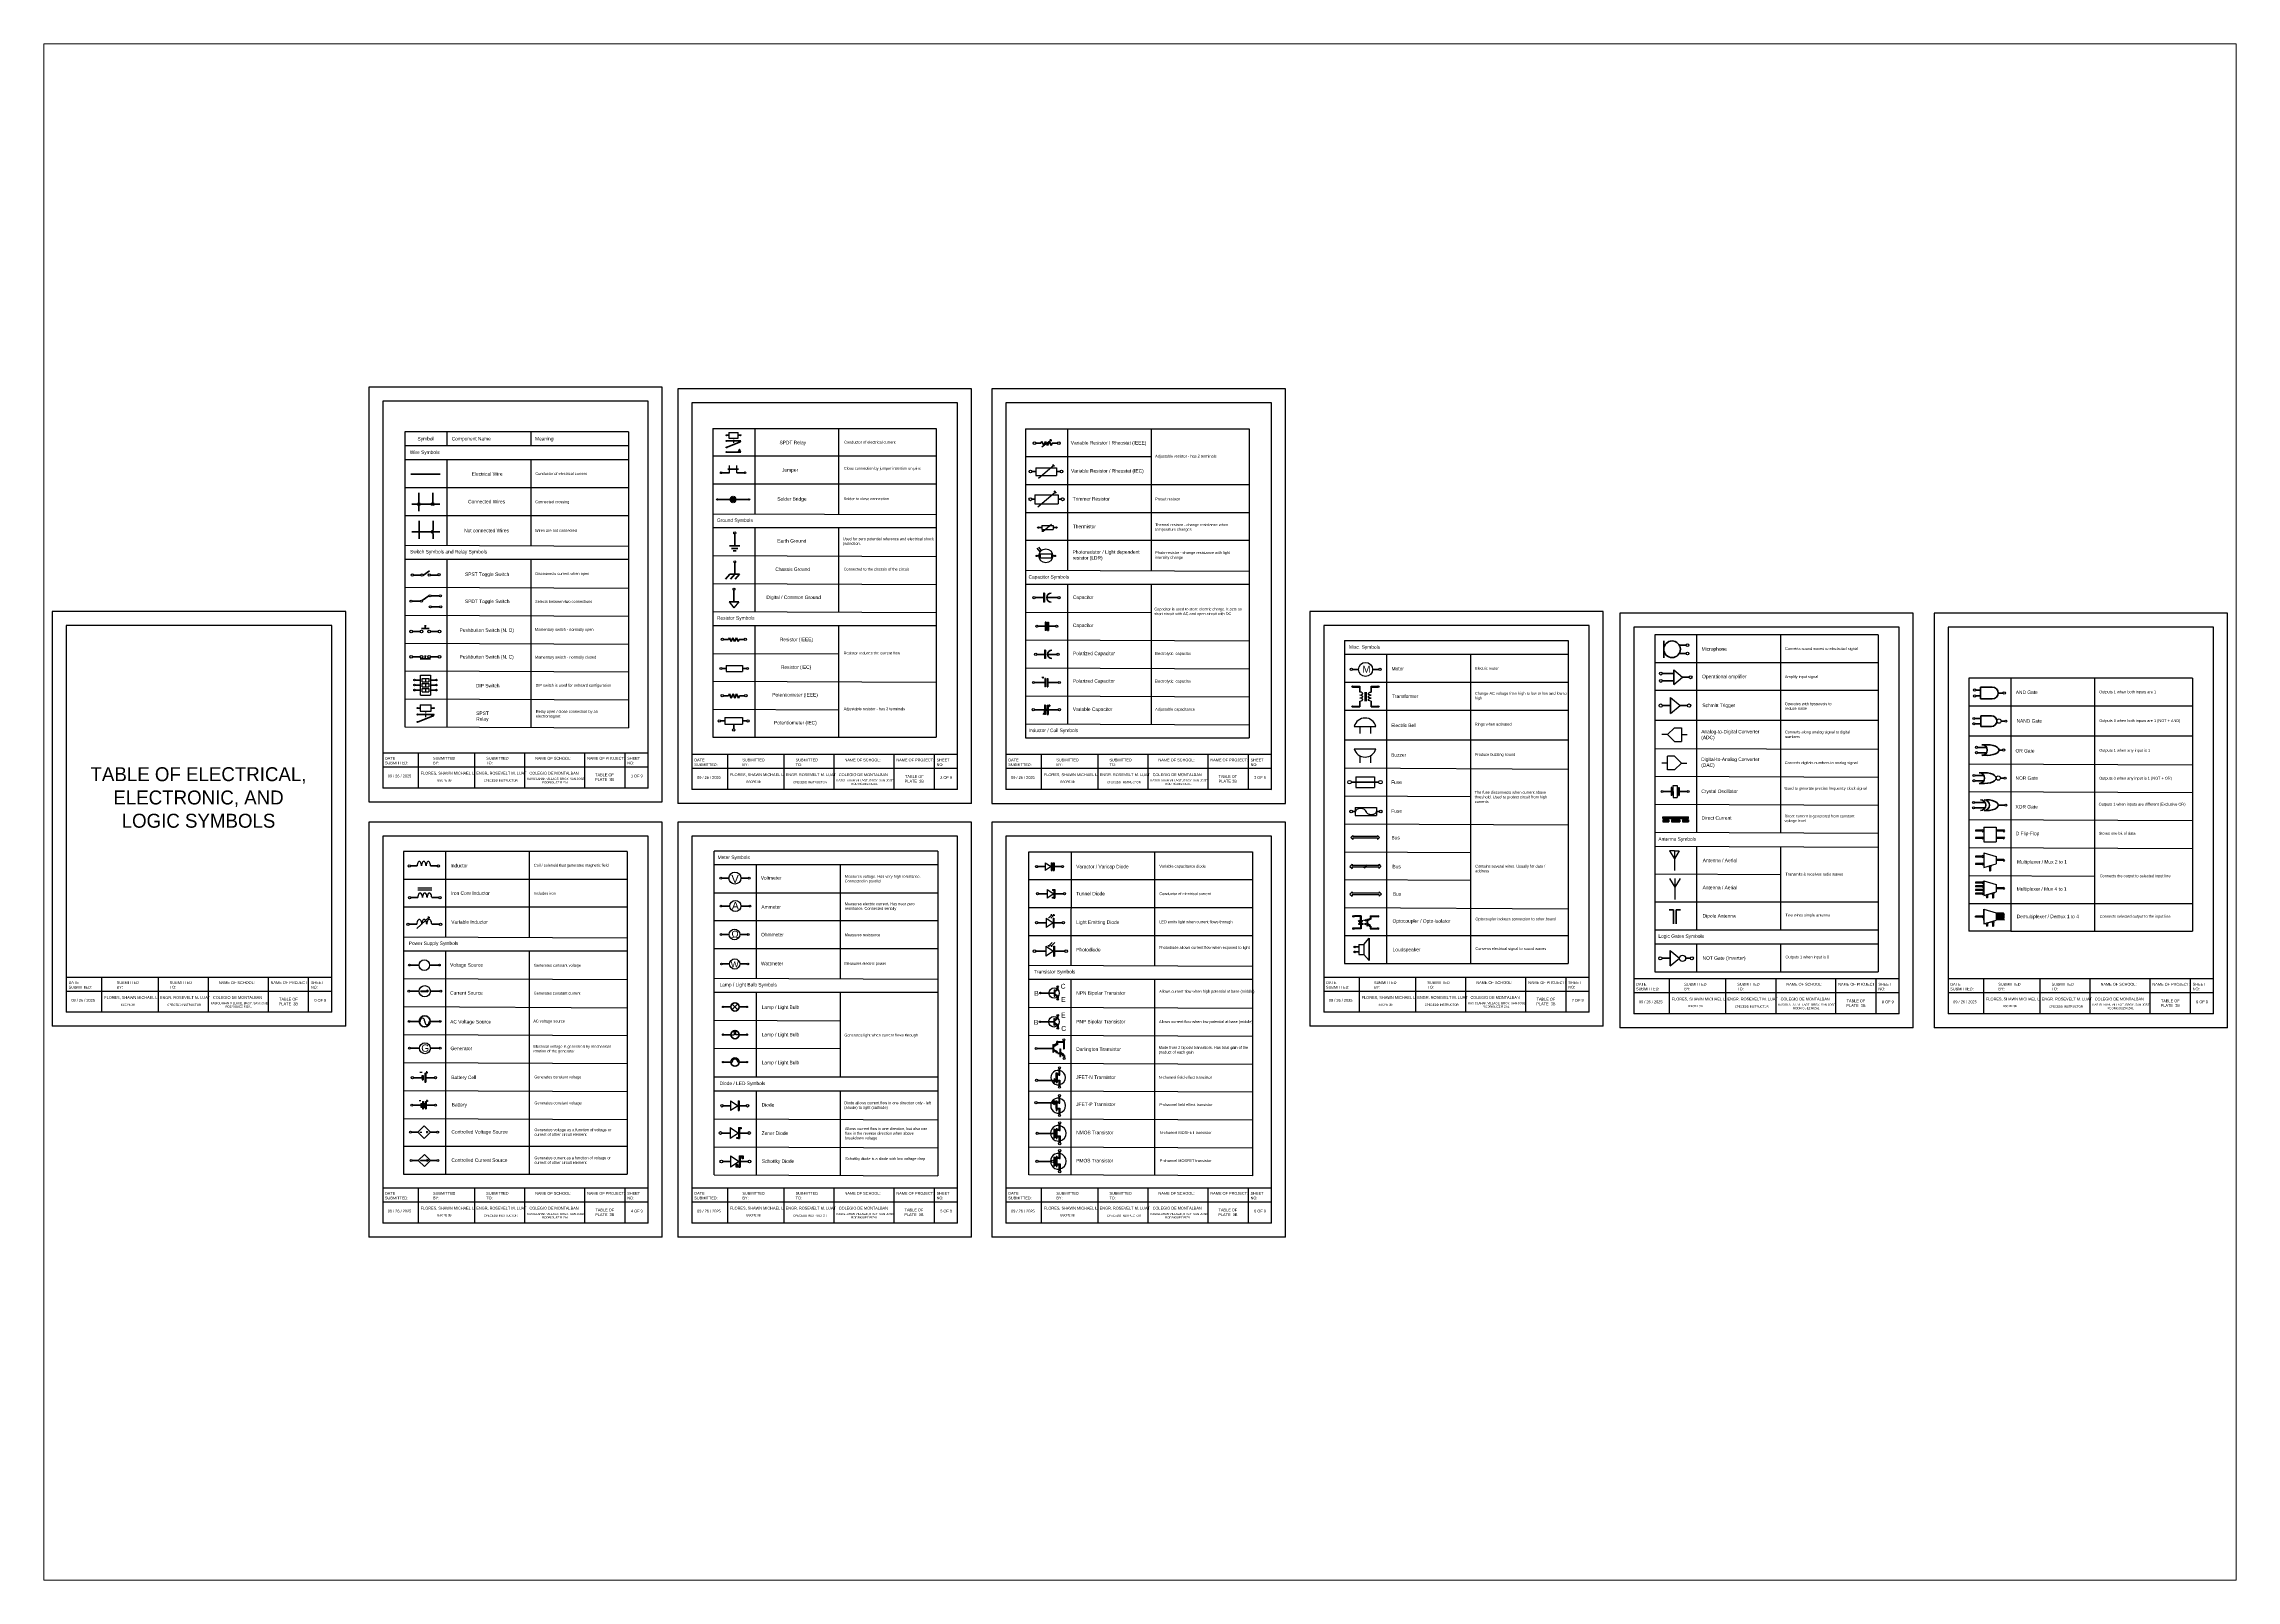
# Paper-space layout 'Layout1' of a CAD drawing. Header units: millimetres. Extents: x 29 to 262, y 20 to 184.
# The model-space entities are those that its viewports show. They can reach past a viewport. Long polylines and large blocks are cut down to what shows.
import ezdxf

# ---------------------------------------------------------------- set-up
doc = ezdxf.new("R2010")
doc.units = ezdxf.units.MM
doc.header["$LTSCALE"] = 2
doc.linetypes.add('ACAD_ISO02W100', pattern=[15, 12, -3])
doc.layers.add('Layer1', color=7, linetype='ACAD_ISO02W100')
doc.styles.add('CEDD TEMP', font='GOTHIC.TTF')
doc.styles.get("Standard").update_dxf_attribs({"font": 'arial.ttf'})

msp = doc.modelspace()

# ---------------------------------------------------------------- hatches: boundary and pattern name
h = msp.add_hatch(color=256)
h.dxf.hatch_style = 1
h.paths.add_polyline_path([(2394.6, 1824.3), (2393.5, 1826.3), (2392.3, 1824.3)])
h = msp.add_hatch(color=256)
h.dxf.hatch_style = 1
h.paths.add_polyline_path([(2394.6, 1832.3), (2392.6, 1832.3, 1)])
h = msp.add_hatch(color=256)
h.dxf.hatch_style = 1
h.paths.add_polyline_path([(2388.6, 1790.4), (2388.6, 1792.5, 0.816497), (2388.6, 1788.3)])
h.paths.add_polyline_path([(2389.5, 1790.4), (2389.5, 1788.3, 0.816497), (2389.5, 1792.5)])
h = msp.add_hatch(color=256)
h.dxf.hatch_style = 1
h.paths.add_polyline_path([(2164, 1788.1), (2164, 1787.1), (2165, 1787.1, 0.414214)])
h.paths.add_polyline_path([(2164, 1788.1, 0.414214), (2163, 1787.1), (2164, 1787.1)])
h.paths.add_polyline_path([(2164, 1787.1), (2163, 1787.1, 0.414214), (2164, 1786.1)])
h.paths.add_polyline_path([(2165, 1787.1), (2164, 1787.1), (2164, 1786.1, 0.414214)])
h.paths.add_polyline_path([(2174, 1788.1, 0.414214), (2173, 1787.1), (2174, 1787.1)])
h.paths.add_polyline_path([(2175, 1787.1), (2173, 1787.1, 1)])
h.paths.add_polyline_path([(2174, 1788.1), (2174, 1787.1), (2175, 1787.1, 0.414214)])
h = msp.add_hatch(color=256)
h.dxf.hatch_style = 1
h.paths.add_polyline_path([(2611.7, 1723.2), (2611, 1723.2), (2611, 1716.9), (2611.7, 1716.9)])
h = msp.add_hatch(color=256)
h.dxf.hatch_style = 1
h.paths.add_polyline_path([(2168.9, 1699.8), (2168.5, 1699.8), (2168.5, 1697.9), (2168.9, 1697.9)])
h = msp.add_hatch(color=256)
h.dxf.hatch_style = 1
h.paths.add_polyline_path([(2612.2, 1696.6), (2612.9, 1696.6), (2612.9, 1702.6), (2612.2, 1702.6)])
h.paths.add_polyline_path([(2614, 1696.6), (2614.6, 1696.6), (2614.6, 1702.6), (2614, 1702.6)])
h = msp.add_hatch(color=256)
h.dxf.hatch_style = 1
h.paths.add_polyline_path([(2612.5, 1682.4), (2611.9, 1682.4), (2611.9, 1676.6), (2612.5, 1676.6)])
h = msp.add_hatch(color=256)
h.dxf.hatch_style = 1
h.paths.add_polyline_path([(2168.9, 1678.1), (2168.5, 1678.1), (2168.5, 1676.2), (2168.9, 1676.2)])
h = msp.add_hatch(color=256)
h.dxf.hatch_style = 1
h.paths.add_polyline_path([(2614.3, 1662.3), (2613.7, 1662.3), (2613.7, 1656.3), (2614.3, 1656.3)])
h = msp.add_hatch(color=256)
h.dxf.hatch_style = 1
h.paths.add_polyline_path([(2845.7, 1656.7), (2845.7, 1656), (2850.4, 1656, -0.196321), (2850.2, 1656.4, -0.196321), (2850.4, 1656.7)])
h.paths.add_polyline_path([(2837.4, 1656), (2837.4, 1656.7), (2832.7, 1656.7, -0.196321), (2832.8, 1656.4, -0.196321), (2832.7, 1656)])
h.paths.add_polyline_path([(2837.4, 1642.5), (2832.7, 1642.5, -0.196321), (2832.8, 1642.1, -0.196321), (2832.7, 1641.8), (2837.4, 1641.8)])
h.paths.add_polyline_path([(2845.7, 1642.5), (2845.7, 1641.8), (2850.4, 1641.8, -0.196321), (2850.2, 1642.1, -0.196321), (2850.4, 1642.5)])
h = msp.add_hatch(color=256)
h.dxf.hatch_style = 1
h.paths.add_polyline_path([(2175.1, 1636.4), (2172.8, 1636.4, 1)])
h = msp.add_hatch(color=256)
h.dxf.hatch_style = 1
h.paths.add_polyline_path([(2611.9, 1636.5), (2612.5, 1636.5), (2612.5, 1643), (2611.9, 1643)])
h.paths.add_polyline_path([(2613.7, 1636.5), (2614.4, 1636.5), (2614.4, 1643), (2613.7, 1643)])
h = msp.add_hatch(color=256)
h.dxf.hatch_style = 1
h.paths.add_polyline_path([(3066.1, 1584.1), (3065.5, 1584.1), (3065.5, 1578.4), (3066.1, 1578.4)])
h.paths.add_polyline_path([(3060.8, 1584.1), (3060.3, 1584.1), (3060.3, 1578.4), (3060.8, 1578.4)])
h = msp.add_hatch(color=256)
h.dxf.hatch_style = 1
h.paths.add_polyline_path([(3072.8, 1563.2), (3054.2, 1563.2), (3054.2, 1562), (3072.8, 1562)])
h.paths.add_polyline_path([(3072.8, 1560.9), (3068.5, 1560.9), (3068.5, 1559.7), (3072.8, 1559.7)])
h.paths.add_polyline_path([(3066.6, 1560.9), (3063.5, 1560.9), (3060.4, 1560.9), (3060.4, 1559.7), (3066.6, 1559.7)])
h.paths.add_polyline_path([(3058.5, 1560.9), (3054.2, 1560.9), (3054.2, 1559.7), (3058.5, 1559.7)])
h = msp.add_hatch(color=256)
h.dxf.hatch_style = 1
h.paths.add_polyline_path([(3278, 1553.5), (3278, 1552.8), (3283.2, 1552.8), (3283.2, 1552.3), (3284.1, 1553.2), (3283.2, 1554), (3283.2, 1553.5)])
h.paths.add_polyline_path([(3298.1, 1552.8), (3298.1, 1552.3), (3298.9, 1553.2), (3298.1, 1554), (3298.1, 1553.5), (3292.8, 1553.5), (3292.8, 1552.8)])
h.paths.add_polyline_path([(3292.8, 1548.3), (3292.8, 1547.6), (3298.1, 1547.6), (3298.1, 1547.1), (3298.9, 1547.9), (3298.1, 1548.8), (3298.1, 1548.3)])
h.paths.add_polyline_path([(3278, 1548.3), (3278, 1547.6), (3283.2, 1547.6), (3283.2, 1547.1), (3284.1, 1547.9), (3283.2, 1548.8), (3283.2, 1548.3)])
h = msp.add_hatch(color=256)
h.dxf.hatch_style = 1
h.paths.add_polyline_path([(2850.2, 1549.8), (2850.2, 1549), (2841.3, 1549), (2832.5, 1549), (2832.5, 1549.8), (2831, 1548.4), (2832.5, 1547), (2832.5, 1547.8), (2841.3, 1547.8), (2850.2, 1547.8), (2850.2, 1547), (2851.6, 1548.4)])
h = msp.add_hatch(color=256)
h.dxf.hatch_style = 1
h.paths.add_polyline_path([(2617.2, 1530.3), (2616.7, 1530.3), (2616.7, 1524.7), (2617.2, 1524.7)])
h = msp.add_hatch(color=256)
h.dxf.hatch_style = 1
h.paths.add_polyline_path([(2618.7, 1530.3), (2618.1, 1530.3), (2618.1, 1524.7), (2618.7, 1524.7)])
h = msp.add_hatch(color=256)
h.dxf.hatch_style = 1
h.paths.add_polyline_path([(2852.6, 1527.7), (2851, 1529.2), (2851, 1528.3), (2842, 1528.3), (2841, 1527.1), (2841.5, 1527.1), (2851, 1527.1), (2851, 1526.2)])
h.paths.add_polyline_path([(2842, 1528.3), (2841.5, 1528.3), (2832, 1528.3), (2832, 1529.2), (2830.4, 1527.7), (2832, 1526.2), (2832, 1527.1), (2841, 1527.1)])
h = msp.add_hatch(color=256)
h.dxf.hatch_style = 1
h.paths.add_polyline_path([(3298.1, 1532.9), (3298.1, 1532.5), (3292.8, 1532.5), (3292.8, 1531.8), (3298.1, 1531.8), (3298.1, 1531.3), (3298.9, 1532.1)])
h.paths.add_polyline_path([(3284.1, 1534.7), (3283.2, 1535.6), (3283.2, 1535.1), (3278, 1535.1), (3278, 1534.4), (3283.2, 1534.4), (3283.2, 1533.9)])
h.paths.add_polyline_path([(3283.2, 1530.3), (3283.2, 1529.8), (3278, 1529.8), (3278, 1529.1), (3283.2, 1529.1), (3283.2, 1528.6), (3284.1, 1529.5)])
h.paths.add_polyline_path([(3288.8, 1527.3), (3289.3, 1527.3), (3288.5, 1528.2), (3287.6, 1527.3), (3288.1, 1527.3), (3288.1, 1524.6), (3288.8, 1524.6)])
h = msp.add_hatch(color=256)
h.dxf.hatch_style = 1
h.paths.add_polyline_path([(2618.5, 1510.5), (2618.5, 1511.1), (2617.5, 1511.1), (2617.5, 1510.5)])
h.paths.add_polyline_path([(2617.5, 1505.6), (2617.5, 1505), (2618.5, 1505), (2618.5, 1505.6)])
h = msp.add_hatch(color=256)
h.dxf.hatch_style = 1
h.paths.add_polyline_path([(2619.1, 1511.1), (2618.5, 1511.1), (2618.5, 1505), (2619.1, 1505)])
h = msp.add_hatch(color=256)
h.dxf.hatch_style = 1
h.paths.add_polyline_path([(3298.9, 1512), (3298.1, 1512.9), (3298.1, 1512.4), (3292.8, 1512.4), (3292.8, 1511.7), (3298.1, 1511.7), (3298.1, 1511.2)])
h.paths.add_polyline_path([(3283.2, 1516.8), (3283.2, 1516.3), (3278, 1516.3), (3278, 1515.6), (3283.2, 1515.6), (3283.2, 1515.1), (3284.1, 1516)])
h.paths.add_polyline_path([(3283.2, 1514.2), (3283.2, 1513.7), (3278, 1513.7), (3278, 1513), (3283.2, 1513), (3283.2, 1512.5), (3284.1, 1513.3)])
h.paths.add_polyline_path([(3284.1, 1510.7), (3283.2, 1511.6), (3283.2, 1511.1), (3278, 1511.1), (3278, 1510.4), (3283.2, 1510.4), (3283.2, 1509.9)])
h.paths.add_polyline_path([(3283.2, 1508.9), (3283.2, 1508.5), (3278, 1508.5), (3278, 1507.8), (3283.2, 1507.8), (3283.2, 1507.3), (3284.1, 1508.1)])
h.paths.add_polyline_path([(3286.3, 1507.5), (3285.4, 1506.6), (3285.9, 1506.6), (3285.9, 1505.1), (3286.6, 1505.1), (3286.6, 1506.6), (3287.1, 1506.6)])
h.paths.add_polyline_path([(3291, 1507.9), (3291.5, 1507.9), (3290.6, 1508.8), (3289.8, 1507.9), (3290.3, 1507.9), (3290.3, 1505.1), (3291, 1505.1)])
h = msp.add_hatch(color=256)
h.dxf.hatch_style = 1
h.paths.add_polyline_path([(2618.6, 1490.7), (2618, 1490.7), (2618, 1484), (2618.6, 1484)])
h = msp.add_hatch(color=256)
h.dxf.hatch_style = 1
h.paths.add_polyline_path([(2838.4, 1492.2), (2833.6, 1492.2, -0.097595), (2833.6, 1491.9, -0.108955), (2833.6, 1491.7), (2837.9, 1491.7), (2837.9, 1488.9), (2836.6, 1488.9), (2838.2, 1486.6), (2839.7, 1488.9), (2838.4, 1488.9)])
h.paths.add_polyline_path([(2838.4, 1486.3), (2839.7, 1486.3), (2839.7, 1486.6), (2836.6, 1486.6), (2836.6, 1486.3), (2837.9, 1486.3), (2837.9, 1483.4), (2833.6, 1483.4, -0.103244), (2833.6, 1483.2, -0.103244), (2833.6, 1483), (2838.4, 1483)])
h.paths.add_polyline_path([(2845.4, 1489.9), (2845.4, 1491.7), (2849.7, 1491.7, -0.108955), (2849.7, 1491.9, -0.097595), (2849.7, 1492.2), (2844.9, 1492.2), (2844.9, 1490.4), (2842.9, 1489.3), (2842.9, 1488.5)])
h.paths.add_polyline_path([(2849.7, 1483.4), (2845.4, 1483.4), (2845.4, 1484.9), (2845.2, 1484.9), (2844.9, 1484.9), (2844.9, 1483), (2849.7, 1483, -0.103244), (2849.7, 1483.2, -0.103244)])
h.paths.add_polyline_path([(2844.6, 1486), (2844.5, 1485.8), (2842.9, 1486.8), (2842.9, 1486), (2844.1, 1485.2), (2844, 1485), (2845.2, 1484.9)])
h = msp.add_hatch(color=256)
h.dxf.hatch_style = 1
h.paths.add_polyline_path([(3283.2, 1492.6), (3283.2, 1492.1), (3278, 1492.1), (3278, 1491.4), (3283.2, 1491.4), (3283.2, 1490.9), (3284.1, 1491.7)])
h.paths.add_polyline_path([(3298.1, 1494.3), (3298.1, 1494.1), (3292.8, 1494.1), (3292.8, 1493.4), (3298.1, 1493.4), (3298.1, 1493.1), (3298.6, 1493.7)])
h.paths.add_polyline_path([(3298.1, 1493), (3298.1, 1492.7), (3292.8, 1492.7), (3292.8, 1492.1), (3298.1, 1492.1), (3298.1, 1491.8), (3298.6, 1492.4)])
h.paths.add_polyline_path([(3298.6, 1491.1), (3298.1, 1491.7), (3298.1, 1491.6), (3298.1, 1491.4), (3292.8, 1491.4), (3292.8, 1490.7), (3298.1, 1490.7), (3298.1, 1490.5)])
h.paths.add_polyline_path([(3298.1, 1490.4), (3298.1, 1490.3), (3298.1, 1490.1), (3292.8, 1490.1), (3292.8, 1489.4), (3298.1, 1489.4), (3298.1, 1489.2), (3298.6, 1489.8)])
h.paths.add_polyline_path([(3290.6, 1488.5), (3289.8, 1487.6), (3290.3, 1487.6), (3290.3, 1484.9), (3291, 1484.9), (3291, 1487.6), (3291.5, 1487.6)])
h.paths.add_polyline_path([(3286.6, 1486.3), (3287.1, 1486.3), (3286.3, 1487.2), (3285.4, 1486.3), (3285.9, 1486.3), (3285.9, 1484.9), (3286.6, 1484.9)])
h = msp.add_hatch(color=256)
h.dxf.hatch_style = 1
h.paths.add_polyline_path([(2842.9, 1489.9), (2842.4, 1489.9), (2842.4, 1485.2), (2842.9, 1485.2)])
h = msp.add_hatch(color=256)
h.dxf.hatch_style = 1
h.paths.add_polyline_path([(2619, 1470.6), (2618.3, 1470.6), (2618.3, 1463.4), (2619, 1463.4)])
h = msp.add_hatch(color=256)
h.dxf.hatch_style = 1
h.paths.add_polyline_path([(2169.8, 1438.5), (2165.6, 1438.5), (2165.6, 1438.2), (2169.8, 1438.2), (2169.8, 1437.7), (2171, 1438.3), (2169.8, 1439)])
h = msp.add_hatch(color=256)
h.dxf.hatch_style = 1
h.paths.add_polyline_path([(2619.1, 1439.3), (2618.7, 1439.3), (2618.7, 1434.8), (2619.1, 1434.8)])
h = msp.add_hatch(color=256)
h.dxf.hatch_style = 1
h.paths.add_polyline_path([(2621.6, 1439.3, 0.045188), (2621.1, 1439.8), (2619.1, 1438.7), (2619.1, 1437.9)])
h.paths.add_polyline_path([(2620.3, 1434.7), (2620.2, 1434.5), (2621.3, 1434.5), (2620.8, 1435.5), (2620.7, 1435.3), (2619.1, 1436.3), (2619.1, 1435.5)])
h = msp.add_hatch(color=256)
h.dxf.hatch_style = 1
h.paths.add_polyline_path([(2621.6, 1434.7, -0.045188), (2621.1, 1434.2), (2621.1, 1433, -0.208712), (2621.6, 1433)])
h.paths.add_polyline_path([(2621.6, 1441, -0.208712), (2621.1, 1441), (2621.1, 1439.8, -0.045188), (2621.6, 1439.3)])
h = msp.add_hatch(color=256)
h.dxf.hatch_style = 1
h.paths.add_polyline_path([(2619, 1418.7), (2618.5, 1418.7), (2618.5, 1414.1), (2619, 1414.1)])
h = msp.add_hatch(color=256)
h.dxf.hatch_style = 1
h.paths.add_polyline_path([(2620, 1417.9), (2621.5, 1418.7, 0.045188), (2621, 1419.2), (2619.7, 1418.4), (2619.6, 1418.6), (2619, 1417.7), (2620.1, 1417.7)])
h.paths.add_polyline_path([(2621, 1413.5, 0.045188), (2621.5, 1414), (2619, 1415.6), (2619, 1414.8)])
h = msp.add_hatch(color=256)
h.dxf.hatch_style = 1
h.paths.add_polyline_path([(2621.5, 1414, -0.045188), (2621, 1413.5), (2621, 1412.3, -0.208712), (2621.5, 1412.3)])
h.paths.add_polyline_path([(2621.5, 1420.4, -0.208712), (2621, 1420.4), (2621, 1419.2, -0.045188), (2621.5, 1418.7)])
h = msp.add_hatch(color=256)
h.dxf.hatch_style = 1
h.paths.add_polyline_path([(2617.7, 1394.7), (2618.3, 1394.7), (2618.3, 1395.8), (2620.1, 1394.6), (2619.9, 1394.4), (2621.3, 1394.3), (2620.6, 1395.5), (2620.5, 1395.3), (2618.3, 1396.7), (2618.3, 1398.5), (2621.3, 1400.2), (2621.3, 1401.7), (2625.4, 1401.7), (2625.4, 1397), (2626, 1397), (2626, 1402.9, -0.208712), (2625.4, 1402.9), (2625.4, 1402.2), (2621.3, 1402.2), (2620.7, 1402.2), (2620.7, 1400.8), (2618.3, 1399.4), (2618.3, 1400.1), (2617.7, 1400.1)])
h.paths.add_polyline_path([(2623.2, 1397), (2622.7, 1397), (2622.7, 1394.3), (2621.3, 1394.3), (2621.3, 1393.7), (2622.7, 1393.7), (2622.7, 1391.6), (2623.2, 1391.6), (2623.2, 1393.5), (2624.7, 1392.6), (2624.5, 1392.3), (2625.9, 1392.2), (2625.3, 1393.5), (2625.1, 1393.2), (2623.2, 1394.4)])
h.paths.add_polyline_path([(2626.2, 1392.2), (2625.9, 1392.2), (2625.6, 1392.2), (2625.6, 1390.8, -0.208712), (2626.2, 1390.8)])
h = msp.add_hatch(color=256)
h.dxf.hatch_style = 1
h.paths.add_polyline_path([(2620.8, 1378.3), (2622.3, 1378.3), (2622.9, 1378.3), (2622.9, 1382.8, -0.208712), (2622.3, 1382.8), (2622.3, 1378.9), (2620.8, 1378.9), (2620.8, 1379.8), (2620.2, 1379.8), (2620.2, 1376.8), (2620.2, 1374.5), (2620.2, 1373), (2620.8, 1373), (2620.8, 1374.2), (2622.3, 1374.2), (2622.3, 1370.3, -0.208712), (2622.9, 1370.3), (2622.9, 1374.7), (2622.3, 1374.7), (2620.8, 1374.7)])
h.paths.add_polyline_path([(2618.7, 1373), (2620.2, 1374.5), (2618.7, 1375.9)])
h = msp.add_hatch(color=256)
h.dxf.hatch_style = 1
h.paths.add_polyline_path([(2169, 1379.6), (2168.3, 1379.6), (2168.3, 1373.2), (2169, 1373.2)])
h.paths.add_polyline_path([(2167.1, 1378), (2166.5, 1378), (2166.5, 1376.4), (2166.5, 1374.8), (2167.1, 1374.8)])
h = msp.add_hatch(color=256)
h.dxf.hatch_style = 1
h.paths.add_polyline_path([(2168.3, 1358), (2167.8, 1358), (2167.8, 1355.4), (2168.3, 1355.4)])
h.paths.add_polyline_path([(2166.1, 1358), (2165.6, 1358), (2165.6, 1355.4), (2166.1, 1355.4)])
h = msp.add_hatch(color=256)
h.dxf.hatch_style = 1
h.paths.add_polyline_path([(2167.3, 1359.4), (2166.7, 1359.4), (2166.7, 1354), (2167.3, 1354)])
h = msp.add_hatch(color=256)
h.dxf.hatch_style = 1
h.paths.add_polyline_path([(2168.9, 1354), (2169.4, 1354), (2169.4, 1359.4), (2168.9, 1359.4)])
h = msp.add_hatch(color=256)
h.dxf.hatch_style = 1
h.paths.add_polyline_path([(2393.2, 1359.8), (2392.5, 1359.8), (2392.5, 1352.8), (2393.2, 1352.8)])
h = msp.add_hatch(color=256)
h.dxf.hatch_style = 1
h.paths.add_polyline_path([(2620.1, 1358.2), (2620.1, 1356.7), (2620.1, 1354.3), (2620.1, 1352.8), (2620.7, 1352.8), (2620.7, 1354), (2622.3, 1354), (2622.3, 1350, -0.208712), (2622.9, 1350), (2622.9, 1354.6), (2622.3, 1354.6), (2620.7, 1354.6), (2620.7, 1358.2), (2622.3, 1358.2), (2622.9, 1358.2), (2622.9, 1362.8, -0.208712), (2622.3, 1362.8), (2622.3, 1358.8), (2620.7, 1358.8), (2620.7, 1359.8), (2620.1, 1359.8), (2620.1, 1358.8), (2618.9, 1358.8), (2618.9, 1360), (2617.4, 1358.5), (2618.9, 1357.1), (2618.9, 1358.2)])
h = msp.add_hatch(color=256)
h.dxf.hatch_style = 1
h.paths.add_polyline_path([(2393.6, 1340.7), (2393.6, 1339.9), (2394.8, 1339.9), (2394.8, 1340.7)])
h.paths.add_polyline_path([(2392.8, 1333.7), (2391.6, 1333.7), (2391.6, 1332.9), (2392.8, 1332.9)])
h = msp.add_hatch(color=256)
h.dxf.hatch_style = 1
h.paths.add_polyline_path([(2393.6, 1340.7), (2392.8, 1340.7), (2392.8, 1332.9), (2393.6, 1332.9)])
h = msp.add_hatch(color=256)
h.dxf.hatch_style = 1
h.paths.add_polyline_path([(2619.1, 1339.6), (2618.5, 1339.6), (2618.5, 1333.4), (2619.1, 1333.4)])
h = msp.add_hatch(color=256)
h.dxf.hatch_style = 1
h.paths.add_polyline_path([(2620.7, 1338.5), (2622.4, 1338.5), (2623, 1338.5), (2623, 1343.3, -0.208712), (2622.4, 1343.3), (2622.4, 1339.2), (2620.7, 1339.2), (2620.7, 1340.1), (2620.1, 1340.1), (2620.1, 1332.9), (2620.7, 1332.9), (2620.7, 1334.1), (2622.4, 1334.1), (2622.4, 1329.9, -0.208712), (2623, 1329.9), (2623, 1334.7), (2622.4, 1334.7), (2620.7, 1334.7)])
h = msp.add_hatch(color=256)
h.dxf.hatch_style = 1
h.paths.add_polyline_path([(2396.2, 1320.5), (2395.4, 1320.5), (2395.4, 1319.6), (2395.4, 1318.4), (2396.2, 1318.4)])
h.paths.add_polyline_path([(2391.2, 1312.4), (2392.1, 1312.4), (2392.1, 1313.2), (2392.1, 1314.4), (2391.2, 1314.4)])
h = msp.add_hatch(color=256)
h.dxf.hatch_style = 1
h.paths.add_polyline_path([(2394.1, 1320.5), (2394.1, 1319.6), (2395.4, 1319.6), (2395.4, 1320.5)])
h.paths.add_polyline_path([(2393.3, 1313.2), (2392.1, 1313.2), (2392.1, 1312.4), (2393.3, 1312.4)])
h = msp.add_hatch(color=256)
h.dxf.hatch_style = 1
h.paths.add_polyline_path([(2394.1, 1320.5), (2393.3, 1320.5), (2393.3, 1312.4), (2394.1, 1312.4)])
h = msp.add_hatch(color=256)
h.dxf.hatch_style = 1
h.paths.add_polyline_path([(2619.1, 1319.6), (2618.5, 1319.6), (2618.5, 1313.3), (2619.1, 1313.3)])
h.paths.add_polyline_path([(2620.7, 1320.1), (2620.1, 1320.1), (2620.1, 1312.8), (2620.7, 1312.8), (2620.7, 1314), (2622.4, 1314), (2622.4, 1309.8, -0.208712), (2623.1, 1309.8), (2623.1, 1314.7), (2622.4, 1314.7), (2620.7, 1314.7), (2620.7, 1318.5), (2622.4, 1318.5), (2623.1, 1318.5), (2623.1, 1323.4, -0.208712), (2622.4, 1323.4), (2622.4, 1319.1), (2620.7, 1319.1)])
h = msp.add_hatch(color=256)
h.dxf.hatch_style = 1
h.paths.add_polyline_path([(2169.9, 1317.3), (2165.3, 1317.3), (2165.3, 1317), (2169.9, 1317), (2169.9, 1316.4), (2171.1, 1317.1), (2169.9, 1317.8)])

# ---------------------------------------------------------------- linework, layer by layer
for p, q in [((2338.2, 1870.8), (2128.2, 1870.8)), ((2128.2, 1870.8), (2128.2, 1573.8)), ((2282.9, 1870.8), (2282.9, 1870.9)), ((2311.7, 1870.8), (2311.7, 1870.9)), ((2338.2, 1573.8), (2338.2, 1870.8)), ((2559.5, 1869.6), (2349.5, 1869.6)), ((2349.5, 1869.6), (2349.5, 1572.6)), ((2504.2, 1869.6), (2504.2, 1869.8)), ((2533, 1869.6), (2533, 1869.8)), ((2559.5, 1572.6), (2559.5, 1869.6)), ((2784.2, 1869.6), (2574.2, 1869.6)), ((2574.2, 1869.6), (2574.2, 1572.6)), ((2728.9, 1869.6), (2728.9, 1869.8)), ((2757.7, 1869.6), (2757.7, 1869.8)), ((2784.2, 1572.6), (2784.2, 1869.6)), ((2328.2, 1860.8), (2138.2, 1860.8)), ((2138.2, 1860.8), (2138.2, 1583.8)), ((2328.2, 1583.8), (2328.2, 1860.8)), ((2549.5, 1859.6), (2359.5, 1859.6)), ((2359.5, 1859.6), (2359.5, 1582.7)), ((2549.5, 1582.7), (2549.5, 1859.6)), ((2774.2, 1859.6), (2584.2, 1859.6)), ((2584.2, 1859.6), (2584.2, 1582.7)), ((2774.2, 1582.7), (2774.2, 1859.6)), ((2314.1, 1838.7), (2154.1, 1838.7)), ((2154.1, 1838.7), (2154.1, 1627.7)), ((2184.1, 1838.7), (2184.1, 1828.7)), ((2244.1, 1838.7), (2244.1, 1828.7)), ((2314.1, 1838.7), (2314.1, 1626.9)), ((2374.4, 1841.3), (2374.4, 1841.3)), ((2374.4, 1841.3), (2374.4, 1620.2)), ((2374.4, 1841.3), (2534.4, 1841.3)), ((2404.4, 1841.3), (2404.4, 1780.1)), ((2464.4, 1841.3), (2464.4, 1779.8)), ((2534.4, 1841.3), (2534.4, 1620.2)), ((2598.2, 1840.9), (2598.2, 1619.8)), ((2598.2, 1840.9), (2758.2, 1840.9)), ((2628.2, 1840.9), (2628.2, 1739.7)), ((2688.2, 1840.9), (2688.2, 1739.4)), ((2758.2, 1840.9), (2758.2, 1619.8)), ((2314.1, 1828.7), (2154.1, 1828.7)), ((2534.4, 1821.3), (2374.4, 1821.3)), ((2688.2, 1820.9), (2598.2, 1820.9)), ((2314.1, 1818.7), (2154.1, 1818.7)), ((2154.1, 1818.7), (2154.1, 1818.7)), ((2184.1, 1818.7), (2184.1, 1757.5)), ((2244.1, 1818.7), (2244.1, 1757.2)), ((2314.1, 1798.7), (2154.1, 1798.7)), ((2534.4, 1801.3), (2374.4, 1801.3)), ((2388.6, 1790.4), (2388.6, 1792.5)), ((2388.6, 1790.4), (2388.6, 1788.3)), ((2389.5, 1790.4), (2389.5, 1792.5)), ((2389.5, 1790.4), (2389.5, 1788.3)), ((2758.2, 1800.9), (2598.2, 1800.9)), ((2598.2, 1800.9), (2598.2, 1800.9)), ((2314.1, 1778.7), (2154.1, 1778.7)), ((2374.4, 1780.2), (2534.4, 1779.5)), ((2758.2, 1780.9), (2598.2, 1780.9)), ((2154.1, 1757.6), (2314.1, 1756.9)), ((2374.4, 1770.2), (2534.4, 1770.2)), ((2404.4, 1770.2), (2404.4, 1710.1)), ((2464.4, 1770.2), (2464.4, 1709.8)), ((2758.2, 1760.9), (2598.2, 1760.9)), ((2154.1, 1747.7), (2314.1, 1747.7)), ((2184.1, 1747.7), (2184.1, 1627.7)), ((2244.1, 1747.7), (2244.1, 1626.9)), ((2374.4, 1750.2), (2534.4, 1749.5)), ((2154.1, 1727.6), (2314.1, 1726.9)), ((2374.4, 1730.2), (2534.4, 1729.5)), ((2598.2, 1739.8), (2758.2, 1739.1)), ((2598.2, 1729.8), (2758.2, 1729.8)), ((2628.2, 1729.8), (2628.2, 1629.7)), ((2688.2, 1729.8), (2688.2, 1629.4)), ((2111.7, 1710.2), (1901.7, 1710.2)), ((1901.7, 1710.2), (1901.7, 1413.2)), ((2056.4, 1710.2), (2056.4, 1710.3)), ((2085.2, 1710.2), (2085.2, 1710.3)), ((2111.7, 1413.2), (2111.7, 1710.2)), ((2374.4, 1710.2), (2534.4, 1709.5)), ((2611.7, 1723.2), (2611, 1723.2)), ((2611, 1723.2), (2611, 1716.9)), ((2611.7, 1716.9), (2611, 1716.9)), ((2611.7, 1723.2), (2611.7, 1716.9)), ((3011.6, 1710.2), (2801.6, 1710.2)), ((2801.6, 1710.2), (2801.6, 1413.2)), ((2956.3, 1710.2), (2956.3, 1710.3)), ((2985.1, 1710.2), (2985.1, 1710.3)), ((3011.6, 1413.2), (3011.6, 1710.2)), ((2101.7, 1700.2), (1911.7, 1700.2)), ((1911.7, 1700.2), (1911.7, 1423.2)), ((2101.7, 1423.2), (2101.7, 1700.2)), ((2154.1, 1707.6), (2314.1, 1706.9)), ((2168.5, 1697.9), (2168.5, 1699.8)), ((2168.9, 1697.9), (2168.9, 1699.8)), ((2374.4, 1700.2), (2534.4, 1700.2)), ((2404.4, 1700.2), (2404.4, 1620.2)), ((2464.4, 1700.2), (2464.4, 1620.2)), ((2598.2, 1709.8), (2688.2, 1709.4)), ((2612.9, 1702.6), (2612.2, 1702.6)), ((2612.2, 1702.6), (2612.2, 1696.6)), ((2612.9, 1696.6), (2612.2, 1696.6)), ((2612.9, 1702.6), (2612.9, 1696.6)), ((2614, 1702.6), (2614, 1696.6)), ((2614, 1702.6), (2614.6, 1702.6)), ((2614, 1696.6), (2614.6, 1696.6)), ((2614.6, 1702.6), (2614.6, 1696.6)), ((3001.6, 1700.2), (2811.6, 1700.2)), ((2811.6, 1700.2), (2811.6, 1423.2)), ((3001.6, 1423.2), (3001.6, 1700.2)), ((3233.5, 1709), (3023.5, 1709)), ((3023.5, 1709), (3023.5, 1412)), ((3223.5, 1699), (3033.5, 1699)), ((3033.5, 1699), (3033.5, 1422.1)), ((3178.2, 1709), (3178.2, 1709.2)), ((3207, 1709), (3207, 1709.2)), ((3223.5, 1422.1), (3223.5, 1699)), ((3233.5, 1412), (3233.5, 1709)), ((3458.4, 1709), (3248.4, 1709)), ((3248.4, 1709), (3248.4, 1412)), ((3448.4, 1699), (3258.4, 1699)), ((3258.4, 1699), (3258.4, 1422.1)), ((3403.1, 1709), (3403.1, 1709.2)), ((3431.9, 1709), (3431.9, 1709.2)), ((3448.4, 1422.1), (3448.4, 1699)), ((3458.4, 1412), (3458.4, 1709)), ((2154.1, 1687.6), (2314.1, 1686.9)), ((2374.4, 1680.2), (2464.4, 1679.8)), ((2598.2, 1689.8), (2758.2, 1689.1)), ((2612.5, 1682.4), (2611.9, 1682.4)), ((2611.9, 1682.4), (2611.9, 1676.6)), ((2612.5, 1682.4), (2612.5, 1676.6)), ((2826.6, 1689.4), (2826.6, 1639.4)), ((2826.6, 1689.4), (2986.6, 1689.4)), ((2986.6, 1679.4), (2826.6, 1679.4)), ((2826.6, 1679.4), (2826.6, 1679.4)), ((2856.6, 1679.4), (2856.6, 1618.2)), ((2916.6, 1679.4), (2916.6, 1617.9)), ((2986.6, 1689.4), (2986.6, 1458.2)), ((3208.5, 1693.5), (3048.5, 1693.5)), ((3048.5, 1693.5), (3048.5, 1693.5)), ((3048.5, 1693.5), (3048.5, 1452.3)), ((3078.5, 1693.5), (3078.5, 1552.1)), ((3138.5, 1693.5), (3138.5, 1551.8)), ((3208.5, 1693.5), (3208.5, 1452.3)), ((2154.1, 1667.6), (2314.1, 1666.9)), ((2168.5, 1676.2), (2168.5, 1678.1)), ((2168.9, 1676.2), (2168.9, 1678.1)), ((2598.2, 1669.8), (2758.2, 1669.1)), ((2612.5, 1676.6), (2611.9, 1676.6)), ((3208.5, 1673.5), (3048.5, 1673.5)), ((3062.1, 1663.1), (3062.1, 1668.4)), ((3062.1, 1663.1), (3062.1, 1657.8)), ((2154.2, 1647.7), (2314.1, 1646.9)), ((2374.4, 1660.2), (2534.4, 1659.5)), ((2598.2, 1649.8), (2758.2, 1649.1)), ((2613.7, 1662.3), (2613.7, 1656.3)), ((2613.7, 1662.3), (2614.3, 1662.3)), ((2613.7, 1656.3), (2614.3, 1656.3)), ((2614.3, 1662.3), (2614.3, 1656.3)), ((2986.6, 1659.4), (2826.6, 1659.4)), ((2832.7, 1656.7), (2837.4, 1656.7)), ((2832.7, 1656), (2837.4, 1656)), ((2832.8, 1656.7), (2837.4, 1656.7)), ((2832.8, 1656), (2837.4, 1656)), ((2837.4, 1656.7), (2837.4, 1656)), ((2837.4, 1656.7), (2837.4, 1656)), ((2845.7, 1656), (2845.7, 1656.7)), ((2845.7, 1656.7), (2850.4, 1656.7)), ((2845.7, 1656), (2850.4, 1656)), ((3208.5, 1653.5), (3048.5, 1653.5)), ((3059.8, 1642.8), (3059.8, 1648.6)), ((3062.1, 1657.8), (3062.1, 1657.8)), ((3433.3, 1662.4), (3273.3, 1662.4)), ((3273.3, 1662.4), (3273.3, 1662.4)), ((3273.3, 1662.4), (3273.3, 1642.4)), ((3281.7, 1651.8), (3281.7, 1647.6)), ((3281.7, 1647.6), (3281.7, 1647.6)), ((3303.3, 1662.4), (3303.3, 1642.4)), ((3363.3, 1662.4), (3363.3, 1642.4)), ((3433.3, 1662.4), (3433.3, 1642.4)), ((2374.4, 1640.2), (2464.4, 1639.8)), ((2404.4, 1640.2), (2404.4, 1640.1)), ((2464.4, 1639.8), (2464.4, 1639.5)), ((2612.5, 1643), (2611.9, 1643)), ((2611.9, 1643), (2611.9, 1636.5)), ((2611.9, 1636.5), (2611.9, 1639.8)), ((2612.5, 1636.5), (2611.9, 1636.5)), ((2612.5, 1643), (2612.5, 1636.5)), ((2613.7, 1643), (2613.7, 1636.5)), ((2613.7, 1643), (2614.4, 1643)), ((2613.7, 1636.5), (2614.4, 1636.5)), ((2614.4, 1643), (2614.4, 1636.5)), ((2614.4, 1639.8), (2614.4, 1643)), ((2986.6, 1639.4), (2826.6, 1639.4)), ((2826.6, 1639.4), (2826.6, 1458.2)), ((2832.7, 1642.5), (2837.4, 1642.5)), ((2832.7, 1641.8), (2837.4, 1641.8)), ((2837.4, 1642.5), (2837.4, 1641.8)), ((2845.7, 1641.8), (2845.7, 1642.5)), ((2845.7, 1642.5), (2850.4, 1642.5)), ((2845.7, 1641.8), (2850.4, 1641.8)), ((3048.5, 1632.3), (3208.5, 1632.3)), ((3059.8, 1642.8), (3059.8, 1637.1)), ((3059.8, 1637.1), (3059.8, 1637.1)), ((3433.3, 1642.4), (3273.3, 1642.4)), ((3273.3, 1642.4), (3273.3, 1481.2)), ((3273.3, 1642.4), (3273.3, 1642.4)), ((3281.8, 1631.7), (3281.8, 1627.8)), ((3303.3, 1642.4), (3303.3, 1541)), ((3363.3, 1642.4), (3363.3, 1540.8)), ((3433.3, 1642.4), (3433.3, 1481.2)), ((2154.1, 1627.7), (2314.1, 1626.9)), ((2328.2, 1628.8), (2328.3, 1628.8)), ((2374.4, 1620.2), (2534.4, 1620.2)), ((2598.2, 1629.8), (2758.2, 1629.1)), ((2598.2, 1619.8), (2758.2, 1619.8)), ((2826.6, 1618.2), (2986.6, 1618.2)), ((2856.6, 1618.2), (2856.6, 1458.2)), ((2916.6, 1618.2), (2916.6, 1458.2)), ((3273.3, 1621.2), (3433.3, 1621.2)), ((3281.8, 1627.8), (3281.8, 1627.8)), ((2328.2, 1608.8), (2138.2, 1608.8)), ((2163.5, 1608.8), (2163.5, 1583.8)), ((2203.8, 1608.8), (2203.8, 1583.8)), ((2239.7, 1608.8), (2239.7, 1583.8)), ((2282.9, 1583.8), (2282.9, 1608.8)), ((2311.7, 1583.8), (2311.7, 1608.8)), ((2338.2, 1608.8), (2338.3, 1608.8)), ((2549.5, 1607.7), (2359.5, 1607.7)), ((2384.9, 1607.7), (2384.9, 1582.7)), ((2425.2, 1607.7), (2425.2, 1582.7)), ((2461.1, 1607.7), (2461.1, 1582.7)), ((2504.2, 1582.7), (2504.2, 1607.7)), ((2533, 1582.7), (2533, 1607.7)), ((2559.5, 1607.6), (2559.7, 1607.6)), ((2774.2, 1607.7), (2584.2, 1607.7)), ((2609.5, 1607.7), (2609.5, 1582.7)), ((2649.9, 1607.7), (2649.9, 1582.7)), ((2685.8, 1607.7), (2685.8, 1582.7)), ((2728.9, 1582.7), (2728.9, 1607.7)), ((2757.7, 1582.7), (2757.7, 1607.7)), ((2784.2, 1607.6), (2784.4, 1607.6)), ((3048.5, 1612.2), (3208.5, 1611.5)), ((3273.3, 1601.2), (3433.3, 1600.5)), ((3282.7, 1607.2), (3282.7, 1607.2)), ((2328.2, 1598.8), (2138.2, 1598.8)), ((2338.2, 1598.8), (2338.3, 1598.8)), ((2549.5, 1597.7), (2359.5, 1597.7)), ((2559.5, 1597.6), (2559.7, 1597.6)), ((2774.2, 1597.7), (2584.2, 1597.7)), ((2784.2, 1597.6), (2784.3, 1597.6)), ((2826.6, 1598.2), (2986.6, 1597.4)), ((3048.5, 1592.2), (3208.5, 1591.5)), ((3280.8, 1587.1), (3280.8, 1587.1)), ((2128.2, 1573.8), (2338.2, 1573.8)), ((2328.2, 1583.8), (2138.2, 1583.8)), ((2338.2, 1583.8), (2338.2, 1583.8)), ((2559.5, 1572.6), (2349.5, 1572.6)), ((2549.5, 1582.7), (2359.5, 1582.7)), ((2549.5, 1572.6), (2549.5, 1572.7)), ((2559.5, 1582.6), (2559.6, 1582.6)), ((2574.2, 1572.6), (2784.2, 1572.6)), ((2774.2, 1582.7), (2584.2, 1582.7)), ((2728.9, 1582.9), (2774.2, 1582.7)), ((2784.2, 1582.6), (2784.3, 1582.6)), ((2826.6, 1578.2), (2916.6, 1577.7)), ((3048.5, 1572.2), (3208.5, 1571.5)), ((3060.8, 1584.1), (3060.3, 1584.1)), ((3060.3, 1584.1), (3060.3, 1578.4)), ((3060.8, 1578.4), (3060.3, 1578.4)), ((3060.8, 1584.1), (3060.8, 1578.4)), ((3065.5, 1584.1), (3065.5, 1578.4)), ((3065.5, 1584.1), (3066.1, 1584.1)), ((3065.5, 1578.4), (3066.1, 1578.4)), ((3066.1, 1584.1), (3066.1, 1578.4)), ((3273.3, 1581.2), (3433.3, 1580.5)), ((3284.2, 1575.4), (3285.9, 1575.4)), ((2338.2, 1559.3), (2128.2, 1559.3)), ((2128.2, 1559.3), (2128.2, 1262.3)), ((2282.9, 1559.3), (2282.9, 1559.4)), ((2311.7, 1559.3), (2311.7, 1559.4)), ((2338.2, 1262.3), (2338.2, 1559.3)), ((2559.5, 1559.3), (2349.5, 1559.3)), ((2349.5, 1559.3), (2349.5, 1262.3)), ((2504.2, 1559.3), (2504.2, 1559.4)), ((2533.1, 1559.3), (2533.1, 1559.4)), ((2559.5, 1262.3), (2559.5, 1559.3)), ((2784.2, 1559.3), (2574.2, 1559.3)), ((2574.2, 1559.3), (2574.2, 1262.3)), ((2728.9, 1559.3), (2728.9, 1559.4)), ((2757.7, 1559.3), (2757.7, 1559.4)), ((2784.2, 1262.3), (2784.2, 1559.3)), ((2826.6, 1558.2), (2986.6, 1557.4)), ((3054.2, 1562), (3054.2, 1563.2)), ((3054.2, 1563.2), (3072.8, 1563.2)), ((3054.2, 1562), (3072.8, 1562)), ((3054.2, 1560.9), (3058.5, 1560.9)), ((3054.2, 1560.9), (3054.2, 1559.7)), ((3054.2, 1559.7), (3058.5, 1559.7)), ((3058.5, 1560.9), (3058.5, 1559.7)), ((3063.5, 1560.9), (3060.4, 1560.9)), ((3060.4, 1560.9), (3060.4, 1559.7)), ((3060.4, 1559.7), (3066.6, 1559.7)), ((3063.5, 1560.9), (3066.6, 1560.9)), ((3066.6, 1560.9), (3066.6, 1559.7)), ((3072.8, 1560.9), (3068.5, 1560.9)), ((3068.5, 1560.9), (3068.5, 1559.7)), ((3068.5, 1559.7), (3072.8, 1559.7)), ((3072.8, 1562), (3072.8, 1563.2)), ((3072.8, 1560.9), (3072.8, 1559.7)), ((3072.8, 1559.7), (3072.8, 1560.9)), ((3273.3, 1561.2), (3433.3, 1560.5)), ((3283.2, 1553.5), (3278, 1553.5)), ((3278, 1553.5), (3278, 1552.8)), ((3283.2, 1554), (3284.1, 1553.2)), ((3283.2, 1554), (3283.2, 1553.5)), ((3284.2, 1567.6), (3285.8, 1567.6)), ((3298.1, 1553.5), (3292.8, 1553.5)), ((3298.1, 1554), (3298.9, 1553.2)), ((3298.1, 1554), (3298.1, 1553.5)), ((2328.2, 1549.3), (2138.2, 1549.3)), ((2138.2, 1549.3), (2138.2, 1272.3)), ((2313.1, 1538.4), (2153.1, 1538.4)), ((2153.1, 1538.4), (2153.1, 1538.4)), ((2153.1, 1538.4), (2153.1, 1307.3)), ((2183.1, 1538.4), (2183.1, 1477.1)), ((2243.1, 1538.4), (2243.1, 1476.8)), ((2313.1, 1538.4), (2313.1, 1307.3)), ((2328.2, 1272.3), (2328.2, 1549.3)), ((2549.5, 1549.3), (2359.5, 1549.3)), ((2359.5, 1549.3), (2359.5, 1272.3)), ((2535.5, 1538.7), (2375.5, 1538.7)), ((2375.5, 1306.9), (2375.5, 1538.7)), ((2535.5, 1538.7), (2535.5, 1306.2)), ((2549.5, 1272.3), (2549.5, 1549.3)), ((2774.2, 1549.3), (2584.2, 1549.3)), ((2584.2, 1549.3), (2584.2, 1272.3)), ((2600.6, 1538), (2760.6, 1538)), ((2600.6, 1306.9), (2600.6, 1538)), ((2631, 1538), (2630.6, 1456.7)), ((2690.6, 1538), (2690.6, 1456.4)), ((2760.6, 1538), (2760.6, 1306.1)), ((2774.2, 1272.3), (2774.2, 1549.3)), ((2826.6, 1538.2), (2916.6, 1537.7)), ((2832.5, 1549.8), (2831, 1548.4)), ((2831, 1548.4), (2832.5, 1547)), ((2832.5, 1549.8), (2832.5, 1549)), ((2841.3, 1549), (2832.5, 1549)), ((2841.3, 1547.8), (2832.5, 1547.8)), ((2832.5, 1547.8), (2832.5, 1547)), ((2850.2, 1549), (2841.3, 1549)), ((2850.2, 1547.8), (2841.3, 1547.8)), ((2850.2, 1549.8), (2851.6, 1548.4)), ((2850.2, 1549.8), (2850.2, 1549)), ((2851.6, 1548.4), (2850.2, 1547)), ((2850.2, 1547.8), (2850.2, 1547)), ((3048.5, 1552.2), (3208.5, 1551.5)), ((3048.5, 1542.2), (3208.5, 1541.5)), ((3078.5, 1542.1), (3078.5, 1482.3)), ((3138.5, 1541.8), (3138.5, 1482.3)), ((3273.3, 1541.2), (3433.3, 1540.4)), ((3283.2, 1552.8), (3278, 1552.8)), ((3283.2, 1548.3), (3278, 1548.3)), ((3278, 1548.3), (3278, 1547.6)), ((3283.2, 1547.6), (3278, 1547.6)), ((3284.1, 1553.2), (3283.2, 1552.3)), ((3283.2, 1552.8), (3283.2, 1552.3)), ((3283.2, 1548.8), (3284.1, 1547.9)), ((3283.2, 1548.8), (3283.2, 1548.3)), ((3284.1, 1547.9), (3283.2, 1547.1)), ((3283.2, 1547.6), (3283.2, 1547.1)), ((3298.1, 1552.8), (3292.8, 1552.8)), ((3298.1, 1548.3), (3292.8, 1548.3)), ((3298.1, 1547.6), (3292.8, 1547.6)), ((3298.9, 1553.2), (3298.1, 1552.3)), ((3298.1, 1552.8), (3298.1, 1552.3)), ((3298.1, 1548.8), (3298.9, 1547.9)), ((3298.1, 1548.8), (3298.1, 1548.3)), ((3298.9, 1547.9), (3298.1, 1547.1)), ((3298.1, 1547.6), (3298.1, 1547.1)), ((3303.3, 1541), (3303.3, 1481.2)), ((3363.3, 1540.8), (3363.3, 1481.2)), ((2535.5, 1528.7), (2375.5, 1528.7)), ((2405.5, 1528.7), (2405.5, 1447.5)), ((2465.5, 1528.7), (2465.5, 1447.2)), ((2616.7, 1530.3), (2616.7, 1524.7)), ((2616.7, 1530.3), (2617.2, 1530.3)), ((2616.7, 1524.7), (2617.2, 1524.7)), ((2617.2, 1530.3), (2617.2, 1524.7)), ((2618.1, 1530.3), (2618.1, 1524.7)), ((2618.1, 1530.3), (2618.7, 1530.3)), ((2618.1, 1524.7), (2618.7, 1524.7)), ((2618.7, 1530.3), (2618.7, 1524.7)), ((2832, 1529.2), (2830.4, 1527.7)), ((2830.4, 1527.7), (2832, 1526.2)), ((2832, 1529.2), (2832, 1528.3)), ((2841.5, 1528.3), (2832, 1528.3)), ((2841.5, 1527.1), (2832, 1527.1)), ((2832, 1527.1), (2832, 1526.2)), ((2851, 1528.3), (2841.5, 1528.3)), ((2851, 1527.1), (2841.5, 1527.1)), ((2851, 1529.2), (2851, 1528.3)), ((2851, 1529.2), (2852.6, 1527.7)), ((2852.6, 1527.7), (2851, 1526.2)), ((2851, 1527.1), (2851, 1526.2)), ((3048.5, 1522.3), (3138.5, 1521.8)), ((3283.2, 1535.1), (3278, 1535.1)), ((3278, 1535.1), (3278, 1534.4)), ((3283.2, 1534.4), (3278, 1534.4)), ((3283.2, 1529.8), (3278, 1529.8)), ((3278, 1529.8), (3278, 1529.1)), ((3283.2, 1529.1), (3278, 1529.1)), ((3283.2, 1535.6), (3284.1, 1534.7)), ((3283.2, 1535.6), (3283.2, 1535.1)), ((3284.1, 1534.7), (3283.2, 1533.9)), ((3283.2, 1534.4), (3283.2, 1533.9)), ((3283.2, 1530.3), (3284.1, 1529.5)), ((3283.2, 1530.3), (3283.2, 1529.8)), ((3284.1, 1529.5), (3283.2, 1528.6)), ((3283.2, 1529.1), (3283.2, 1528.6)), ((3287.6, 1527.3), (3288.5, 1528.2)), ((3287.6, 1527.3), (3288.1, 1527.3)), ((3288.1, 1527.3), (3288.1, 1524.6)), ((3288.1, 1524.6), (3288.8, 1524.6)), ((3288.5, 1528.2), (3289.3, 1527.3)), ((3288.8, 1527.3), (3288.8, 1524.6)), ((3288.8, 1527.3), (3289.3, 1527.3)), ((3298.1, 1532.5), (3292.8, 1532.5)), ((3298.1, 1531.8), (3292.8, 1531.8)), ((3298.1, 1532.9), (3298.9, 1532.1)), ((3298.1, 1532.9), (3298.1, 1532.5)), ((3298.9, 1532.1), (3298.1, 1531.3)), ((3298.1, 1531.8), (3298.1, 1531.3)), ((2313.1, 1518.4), (2153.1, 1518.4)), ((2375.5, 1508.7), (2375.5, 1508.7)), ((2375.5, 1508.7), (2535.5, 1508.7)), ((2760.6, 1518), (2600.6, 1518)), ((2617.5, 1511.1), (2618.5, 1511.1)), ((2617.5, 1511.1), (2617.5, 1510.5)), ((2618.5, 1510.5), (2617.5, 1510.5)), ((2618.5, 1511.1), (2618.5, 1505)), ((2618.5, 1511.1), (2619.1, 1511.1)), ((2619.1, 1511.1), (2619.1, 1505)), ((2826.7, 1518.2), (2916.6, 1517.8)), ((3273.3, 1521.2), (3363.3, 1520.8)), ((3283.2, 1516.3), (3278, 1516.3)), ((3278, 1516.3), (3278, 1515.6)), ((3283.2, 1515.6), (3278, 1515.6)), ((3283.2, 1513.7), (3278, 1513.7)), ((3278, 1513.7), (3278, 1513)), ((3283.2, 1513), (3278, 1513)), ((3283.2, 1511.1), (3278, 1511.1)), ((3278, 1511.1), (3278, 1510.4)), ((3283.2, 1510.4), (3278, 1510.4)), ((3283.2, 1508.5), (3278, 1508.5)), ((3278, 1508.5), (3278, 1507.8)), ((3283.2, 1507.8), (3278, 1507.8)), ((3283.2, 1516.8), (3284.1, 1516)), ((3283.2, 1516.8), (3283.2, 1516.3)), ((3284.1, 1516), (3283.2, 1515.1)), ((3283.2, 1515.6), (3283.2, 1515.1)), ((3283.2, 1514.2), (3284.1, 1513.3)), ((3283.2, 1514.2), (3283.2, 1513.7)), ((3284.1, 1513.3), (3283.2, 1512.5)), ((3283.2, 1513), (3283.2, 1512.5)), ((3283.2, 1511.6), (3284.1, 1510.7)), ((3283.2, 1511.6), (3283.2, 1511.1)), ((3284.1, 1510.7), (3283.2, 1509.9)), ((3283.2, 1510.4), (3283.2, 1509.9)), ((3283.2, 1508.9), (3284.1, 1508.1)), ((3283.2, 1508.9), (3283.2, 1508.5)), ((3284.1, 1508.1), (3283.2, 1507.3)), ((3283.2, 1507.8), (3283.2, 1507.3)), ((3284.1, 1514.7), (3284.1, 1517.3)), ((3284.1, 1512), (3284.1, 1514.7)), ((3284.1, 1509.4), (3284.1, 1512)), ((3284.1, 1509.4), (3284.1, 1506.8)), ((3284.1, 1506.8), (3288.5, 1508.1)), ((3285.4, 1506.6), (3286.3, 1507.5)), ((3285.4, 1506.6), (3285.9, 1506.6)), ((3285.9, 1506.6), (3285.9, 1505.1)), ((3286.3, 1507.5), (3287.1, 1506.6)), ((3286.6, 1506.6), (3286.6, 1505.1)), ((3286.6, 1506.6), (3287.1, 1506.6)), ((3288.5, 1508.1), (3292.8, 1509.4)), ((3289.8, 1507.9), (3290.6, 1508.8)), ((3289.8, 1507.9), (3290.3, 1507.9)), ((3290.3, 1507.9), (3290.3, 1505.1)), ((3290.6, 1508.8), (3291.5, 1507.9)), ((3291, 1507.9), (3291, 1505.1)), ((3291, 1507.9), (3291.5, 1507.9)), ((3298.1, 1512.4), (3292.8, 1512.4)), ((3298.1, 1511.7), (3292.8, 1511.7)), ((3298.1, 1512.9), (3298.9, 1512)), ((3298.1, 1512.9), (3298.1, 1512.4)), ((3298.9, 1512), (3298.1, 1511.2)), ((3298.1, 1511.7), (3298.1, 1511.2)), ((2313.1, 1498.4), (2153.1, 1498.4)), ((2760.6, 1498), (2600.6, 1498)), ((2616.3, 1493.1), (2616.3, 1493.1)), ((2617.5, 1505), (2617.5, 1505.6)), ((2617.5, 1505.6), (2618.5, 1505.6)), ((2618.5, 1505), (2617.5, 1505)), ((2618, 1490.7), (2618, 1484)), ((2618, 1490.7), (2618.6, 1490.7)), ((2618.5, 1505), (2619.1, 1505)), ((2618.6, 1490.7), (2618.6, 1484)), ((2826.6, 1498.2), (2986.6, 1497.4)), ((2838.4, 1492.2), (2833.6, 1492.2)), ((2837.9, 1491.7), (2833.6, 1491.7)), ((2837.9, 1488.9), (2837.9, 1491.7)), ((2838.4, 1492.2), (2838.4, 1488.9)), ((2844.9, 1492.2), (2849.7, 1492.2)), ((2844.9, 1492.2), (2844.9, 1490.4)), ((2845.4, 1491.7), (2849.7, 1491.7)), ((2845.4, 1491.7), (2845.4, 1489.9)), ((3048.5, 1502.3), (3208.5, 1502.3)), ((3273.3, 1501.2), (3433.3, 1501.2)), ((3283.2, 1492.1), (3278, 1492.1)), ((3278, 1491.4), (3278, 1492.1)), ((3283.2, 1491.4), (3278, 1491.4)), ((3283.2, 1492.6), (3284.1, 1491.7)), ((3283.2, 1492.6), (3283.2, 1492.1)), ((3284.1, 1491.7), (3283.2, 1490.9)), ((3283.2, 1491.4), (3283.2, 1490.9)), ((3284.1, 1494.4), (3284.1, 1497)), ((3284.1, 1491.7), (3284.1, 1494.4)), ((3284.1, 1489.1), (3284.1, 1491.7)), ((3286.6, 1505.1), (3285.9, 1505.1)), ((3290.3, 1505.1), (3291, 1505.1)), ((3298.1, 1494.1), (3292.8, 1494.1)), ((3298.1, 1493.4), (3292.8, 1493.4)), ((3298.1, 1492.7), (3292.8, 1492.7)), ((3298.1, 1492.1), (3292.8, 1492.1)), ((3298.1, 1491.4), (3292.8, 1491.4)), ((3298.1, 1490.7), (3292.8, 1490.7)), ((3298.1, 1494.3), (3298.1, 1494.1)), ((3298.1, 1494.3), (3298.6, 1493.7)), ((3298.6, 1493.7), (3298.1, 1493.1)), ((3298.1, 1493.4), (3298.1, 1493.1)), ((3298.1, 1493.2), (3298.1, 1493.1)), ((3298.1, 1493), (3298.1, 1492.7)), ((3298.1, 1493), (3298.6, 1492.4)), ((3298.6, 1492.4), (3298.1, 1491.8)), ((3298.1, 1492.1), (3298.1, 1491.8)), ((3298.1, 1491.9), (3298.1, 1491.8)), ((3298.1, 1491.7), (3298.1, 1491.4)), ((3298.1, 1491.7), (3298.1, 1491.6)), ((3298.1, 1491.7), (3298.6, 1491.1)), ((3298.1, 1491.6), (3298.1, 1491.4)), ((3298.6, 1491.1), (3298.1, 1490.5)), ((3298.1, 1490.7), (3298.1, 1490.5)), ((2153.1, 1477.3), (2313.1, 1476.6)), ((2535.5, 1488.7), (2375.5, 1488.7)), ((2760.6, 1478), (2600.6, 1478)), ((2618, 1484), (2618.6, 1484)), ((2826.6, 1478.2), (2986.6, 1478.2)), ((2837.9, 1483.4), (2833.6, 1483.4)), ((2838.4, 1483), (2833.6, 1483)), ((2836.6, 1488.9), (2837.9, 1488.9)), ((2838.2, 1486.6), (2836.6, 1488.9)), ((2839.7, 1486.6), (2836.6, 1486.6)), ((2836.6, 1486.6), (2836.6, 1486.3)), ((2836.6, 1486.3), (2837.9, 1486.3)), ((2837.9, 1486.3), (2837.9, 1483.4)), ((2838.2, 1486.6), (2839.7, 1488.9)), ((2838.4, 1488.9), (2839.7, 1488.9)), ((2838.4, 1486.3), (2838.4, 1483)), ((2838.4, 1486.3), (2839.7, 1486.3)), ((2839.7, 1486.6), (2839.7, 1486.3)), ((2842.4, 1489.9), (2842.4, 1485.2)), ((2842.4, 1489.9), (2842.9, 1489.9)), ((2842.9, 1488.9), (2842.4, 1488.9)), ((2842.9, 1486.4), (2842.4, 1486.4)), ((2842.4, 1485.2), (2842.9, 1485.2)), ((2844.9, 1490.4), (2842.6, 1489.1)), ((2845.4, 1489.9), (2842.6, 1488.4)), ((2842.8, 1488.9), (2842.9, 1488.9)), ((2842.9, 1489.9), (2842.9, 1485.2)), ((2844.5, 1485.8), (2842.9, 1486.8)), ((2842.9, 1486.8), (2842.9, 1486)), ((2844.1, 1485.2), (2842.9, 1486)), ((2845.2, 1484.9), (2844.9, 1484.9)), ((2844.9, 1484.9), (2844.9, 1483)), ((2844.9, 1483), (2849.7, 1483)), ((2845.2, 1484.9), (2845.4, 1484.9)), ((2845.4, 1484.9), (2845.4, 1483.4)), ((2845.4, 1483.4), (2849.7, 1483.4)), ((3048.5, 1482.3), (3208.5, 1482.3)), ((3303.3, 1481.2), (3273.3, 1481.2)), ((3284.1, 1489.1), (3284.1, 1486.5)), ((3284.1, 1486.5), (3288.5, 1487.8)), ((3285.4, 1486.3), (3286.3, 1487.2)), ((3285.4, 1486.3), (3285.9, 1486.3)), ((3285.9, 1486.3), (3285.9, 1484.9)), ((3286.6, 1484.9), (3285.9, 1484.9)), ((3286.3, 1487.2), (3287.1, 1486.3)), ((3286.6, 1486.3), (3286.6, 1484.9)), ((3286.6, 1486.3), (3287.1, 1486.3)), ((3288.5, 1487.8), (3292.8, 1489.1)), ((3289.8, 1487.6), (3290.6, 1488.5)), ((3289.8, 1487.6), (3290.3, 1487.6)), ((3290.3, 1487.6), (3290.3, 1484.9)), ((3290.3, 1484.9), (3291, 1484.9)), ((3290.6, 1488.5), (3291.5, 1487.6)), ((3291, 1487.6), (3291, 1484.9)), ((3291, 1487.6), (3291.5, 1487.6)), ((3298.1, 1490.1), (3292.8, 1490.1)), ((3298.1, 1490.1), (3292.8, 1490.1)), ((3298.1, 1489.4), (3292.8, 1489.4)), ((3298.1, 1489.4), (3292.8, 1489.4)), ((3298.1, 1490.4), (3298.1, 1490.1)), ((3298.1, 1490.4), (3298.6, 1489.8)), ((3298.1, 1490.4), (3298.1, 1490.3)), ((3298.1, 1490.3), (3298.1, 1490.1)), ((3298.6, 1489.8), (3298.1, 1489.2)), ((3298.1, 1489.4), (3298.1, 1489.2)), ((3303.3, 1481.2), (3433.3, 1481.2)), ((2101.7, 1468.2), (2101.8, 1468.2)), ((2153.1, 1467.3), (2313.1, 1467.3)), ((2183.1, 1467.3), (2183.1, 1307.3)), ((2243.1, 1467.3), (2243.1, 1307.3)), ((2535.5, 1468.7), (2375.5, 1468.7)), ((2618.3, 1470.6), (2618.3, 1463.4)), ((2618.3, 1470.6), (2619, 1470.6)), ((2618.3, 1463.4), (2619, 1463.4)), ((2619, 1470.6), (2619, 1463.4)), ((3001.6, 1468.2), (3001.7, 1468.2)), ((3048.5, 1472.3), (3208.5, 1472.3)), ((3059.5, 1461.9), (3059.5, 1467.4)), ((3059.5, 1461.9), (3059.5, 1456.4)), ((3078.5, 1472.3), (3078.5, 1452.3)), ((3138.5, 1472.3), (3138.5, 1452.3)), ((3223.5, 1467.1), (3223.6, 1467.1)), ((3448.4, 1467.1), (3448.5, 1467.1)), ((2101.7, 1448.2), (1911.7, 1448.2)), ((1937, 1448.2), (1937, 1423.2)), ((1977.4, 1448.2), (1977.4, 1423.2)), ((2013.3, 1448.2), (2013.3, 1423.2)), ((2056.4, 1423.2), (2056.4, 1448.2)), ((2085.2, 1423.2), (2085.2, 1448.2)), ((2111.7, 1448.2), (2111.9, 1448.2)), ((2153.1, 1447.3), (2313.1, 1446.6)), ((2375.5, 1447.7), (2535.5, 1446.9)), ((2600.6, 1456.9), (2760.6, 1456.2)), ((2600.6, 1446.9), (2760.6, 1446.9)), ((2630.6, 1446.9), (2630.6, 1306.8)), ((2690.6, 1446.9), (2690.6, 1306.5)), ((3001.6, 1448.2), (2811.6, 1448.2)), ((2826.6, 1458.2), (2986.6, 1458.2)), ((2837, 1448.2), (2837, 1423.2)), ((2877.3, 1448.2), (2877.3, 1423.2)), ((2913.2, 1448.2), (2913.2, 1423.2)), ((2956.3, 1423.2), (2956.3, 1448.2)), ((2985.1, 1423.3), (2985.1, 1448.2)), ((3011.6, 1448.2), (3011.8, 1448.2)), ((3223.5, 1447.1), (3033.5, 1447.1)), ((3048.5, 1452.3), (3208.5, 1452.3)), ((3058.9, 1447.1), (3058.9, 1422.1)), ((3059.5, 1456.4), (3059.5, 1456.4)), ((3099.2, 1447.1), (3099.2, 1422.1)), ((3135.1, 1447.1), (3135.1, 1422.1)), ((3178.2, 1422.1), (3178.2, 1447.1)), ((3207, 1422.1), (3207, 1447.1)), ((3233.5, 1447), (3233.7, 1447)), ((3448.4, 1447.1), (3258.4, 1447.1)), ((3283.7, 1447.1), (3283.7, 1422.1)), ((3324.1, 1447.1), (3324.1, 1422.1)), ((3359.9, 1447.1), (3359.9, 1422.1)), ((3403.1, 1422.1), (3403.1, 1447.1)), ((3431.9, 1422.1), (3431.9, 1447.1)), ((3458.4, 1447), (3458.6, 1447)), ((2101.7, 1438.2), (1911.7, 1438.2)), ((2111.7, 1438.2), (2111.8, 1438.2)), ((2165.6, 1438.5), (2169.8, 1438.5)), ((2165.6, 1438.2), (2165.6, 1438.5)), ((2165.6, 1438.2), (2169.8, 1438.2)), ((2171, 1438.3), (2169.8, 1439)), ((2169.8, 1439), (2169.8, 1438.5)), ((2171, 1438.3), (2169.8, 1437.7)), ((2169.8, 1438.2), (2169.8, 1437.7)), ((2375.5, 1437.7), (2535.5, 1437.7)), ((2405.5, 1437.7), (2405.5, 1377.5)), ((2465.5, 1437.7), (2465.5, 1377.2)), ((2618.7, 1439.3), (2618.7, 1434.8)), ((2618.7, 1439.3), (2619.1, 1439.3)), ((2618.7, 1434.8), (2619.1, 1434.8)), ((2621.1, 1439.8), (2618.9, 1438.5)), ((2621.6, 1439.3), (2618.9, 1437.8)), ((2619.1, 1439.3), (2619.1, 1434.8)), ((2619.1, 1438.2), (2619.1, 1438.3)), ((2620.7, 1435.3), (2619.1, 1436.3)), ((2620.3, 1434.7), (2619.1, 1435.5)), ((2621.1, 1439.8), (2621.1, 1441)), ((2621.1, 1434.2), (2621.1, 1433)), ((2621.6, 1439.3), (2621.6, 1441)), ((2621.6, 1434.7), (2621.6, 1433)), ((3001.6, 1438.2), (2811.6, 1438.2)), ((3011.6, 1438.2), (3011.8, 1438.2)), ((3223.5, 1437.1), (3033.5, 1437.1)), ((3233.5, 1437), (3233.7, 1437)), ((3448.4, 1437.1), (3258.4, 1437.1)), ((3458.4, 1437), (3458.5, 1437)), ((2111.7, 1413.2), (1901.7, 1413.2)), ((2101.7, 1423.2), (1911.7, 1423.2)), ((2056.4, 1413.3), (2056.4, 1413.4)), ((2101.7, 1413.2), (2101.7, 1413.2)), ((2111.7, 1423.2), (2111.8, 1423.2)), ((2153.1, 1427.3), (2313.1, 1426.5)), ((2375.5, 1417.6), (2465.5, 1417.2)), ((2600.6, 1426.9), (2760.6, 1426.2)), ((2618.5, 1418.7), (2618.5, 1414.1)), ((2618.5, 1418.7), (2619, 1418.7)), ((2618.5, 1414.1), (2619, 1414.1)), ((2619, 1418.1), (2618.7, 1417.9)), ((2619, 1417.3), (2618.8, 1417.2)), ((2618.9, 1417.6), (2619, 1417.7)), ((2619, 1418.7), (2619, 1414.1)), ((2621.5, 1414), (2619, 1415.6)), ((2621, 1413.5), (2619, 1414.8)), ((2621, 1419.2), (2619.7, 1418.4)), ((2621.5, 1418.7), (2620, 1417.9)), ((2621, 1419.2), (2621, 1420.4)), ((2621, 1413.5), (2621, 1412.3)), ((2621.5, 1418.7), (2621.5, 1420.4)), ((2621.5, 1414), (2621.5, 1412.3)), ((3011.6, 1413.2), (2801.6, 1413.2)), ((3001.6, 1423.2), (2811.6, 1423.2)), ((3001.6, 1413.2), (3001.6, 1413.2)), ((3011.6, 1423.2), (3011.7, 1423.2)), ((3233.5, 1412), (3023.5, 1412)), ((3223.5, 1422.1), (3033.5, 1422.1)), ((3223.5, 1412), (3223.5, 1412.1)), ((3233.5, 1422), (3233.6, 1422)), ((3458.4, 1412), (3248.4, 1412)), ((3448.4, 1422.1), (3258.4, 1422.1)), ((3448.4, 1412), (3448.4, 1412.1)), ((3458.4, 1422), (3458.4, 1422)), ((2153.1, 1407.3), (2313.1, 1406.6)), ((2375.5, 1397.6), (2465.5, 1397.2)), ((2600.6, 1406.9), (2760.6, 1406.1)), ((2617.7, 1400.1), (2617.7, 1394.7)), ((2617.7, 1400.1), (2618.3, 1400.1)), ((2620.7, 1400.8), (2618.3, 1399.4)), ((2621.3, 1400.2), (2618.3, 1398.5)), ((2618.3, 1400.1), (2618.3, 1399.4)), ((2618.3, 1398.5), (2618.3, 1396.7)), ((2620.5, 1395.3), (2618.3, 1396.7)), ((2620.7, 1400.8), (2620.7, 1402.2)), ((2621.3, 1402.2), (2620.7, 1402.2)), ((2621.3, 1402.2), (2625.4, 1402.2)), ((2621.3, 1400.2), (2621.3, 1401.7)), ((2625.4, 1401.7), (2621.3, 1401.7)), ((2622.7, 1397), (2622.7, 1394.3)), ((2622.7, 1397), (2623.2, 1397)), ((2623.2, 1397), (2623.2, 1394.4)), ((2625.4, 1402.9), (2625.4, 1402.2)), ((2625.4, 1401.7), (2625.4, 1397)), ((2625.4, 1397), (2626, 1397)), ((2626, 1402.9), (2626, 1397)), ((2153.1, 1387.3), (2313.1, 1386.6)), ((2600.6, 1386.9), (2760.6, 1386.2)), ((2617.7, 1394.7), (2618.3, 1394.7)), ((2620.1, 1394.6), (2618.3, 1395.8)), ((2618.3, 1395.8), (2618.3, 1394.7)), ((2621.3, 1394.3), (2621.3, 1394.3)), ((2621.3, 1394.3), (2621.3, 1393.7)), ((2621.3, 1394.3), (2622.7, 1394.3)), ((2621.3, 1393.7), (2622.7, 1393.7)), ((2622.3, 1378.9), (2622.3, 1382.8)), ((2622.7, 1393.7), (2622.7, 1391.6)), ((2622.7, 1391.6), (2623.2, 1391.6)), ((2622.9, 1378.3), (2622.9, 1382.8)), ((2625.1, 1393.2), (2623.2, 1394.4)), ((2624.7, 1392.6), (2623.2, 1393.5)), ((2623.2, 1393.5), (2623.2, 1391.6)), ((2625.9, 1392.2), (2625.6, 1392.2)), ((2625.6, 1392.2), (2625.6, 1390.8)), ((2625.9, 1392.2), (2626.2, 1392.2)), ((2626.2, 1392.2), (2626.2, 1390.8)), ((2153.2, 1367.3), (2313.1, 1366.6)), ((2166.5, 1376.4), (2166.5, 1378)), ((2166.5, 1378), (2167.1, 1378)), ((2166.5, 1376.4), (2166.5, 1374.8)), ((2166.5, 1374.8), (2167.1, 1374.8)), ((2167.1, 1378), (2167.1, 1374.8)), ((2168.3, 1379.6), (2168.3, 1373.2)), ((2168.3, 1379.6), (2169, 1379.6)), ((2168.3, 1373.2), (2169, 1373.2)), ((2169, 1379.6), (2169, 1373.2)), ((2375.5, 1376.9), (2535.5, 1376.9)), ((2375.5, 1366.9), (2535.5, 1366.9)), ((2405.5, 1366.9), (2405.5, 1306.8)), ((2465.5, 1366.9), (2465.5, 1306.5)), ((2600.6, 1366.9), (2760.6, 1366.2)), ((2618.7, 1375.9), (2618.7, 1373)), ((2618.7, 1375.9), (2620.2, 1374.5)), ((2620.2, 1374.5), (2618.7, 1373)), ((2620.2, 1376.8), (2620.2, 1379.8)), ((2620.2, 1379.8), (2620.8, 1379.8)), ((2620.2, 1374.5), (2620.2, 1376.8)), ((2620.2, 1374.5), (2620.2, 1373)), ((2620.2, 1373), (2620.8, 1373)), ((2620.8, 1379.8), (2620.8, 1378.9)), ((2622.3, 1378.9), (2620.8, 1378.9)), ((2622.3, 1378.3), (2620.8, 1378.3)), ((2620.8, 1378.3), (2620.8, 1374.7)), ((2620.8, 1374.7), (2622.3, 1374.7)), ((2620.8, 1374.2), (2622.3, 1374.2)), ((2620.8, 1374.2), (2620.8, 1373)), ((2622.3, 1378.3), (2622.9, 1378.3)), ((2622.3, 1374.7), (2622.9, 1374.7)), ((2622.3, 1370.3), (2622.3, 1374.2)), ((2622.9, 1374.7), (2622.9, 1370.3)), ((2165.6, 1358), (2166.1, 1358)), ((2165.6, 1358), (2165.6, 1355.4)), ((2165.6, 1355.4), (2166.1, 1355.4)), ((2166.1, 1358), (2166.1, 1355.4)), ((2166.7, 1359.4), (2166.7, 1354)), ((2166.7, 1359.4), (2167.3, 1359.4)), ((2166.7, 1354), (2167.3, 1354)), ((2167.3, 1359.4), (2167.3, 1354)), ((2167.8, 1358), (2168.3, 1358)), ((2167.8, 1358), (2167.8, 1355.4)), ((2167.8, 1355.4), (2168.3, 1355.4)), ((2168.3, 1358), (2168.3, 1355.4)), ((2168.9, 1359.4), (2168.9, 1354)), ((2168.9, 1359.4), (2169.4, 1359.4)), ((2168.9, 1354), (2169.4, 1354)), ((2169.4, 1359.4), (2169.4, 1354)), ((2392.5, 1359.8), (2392.5, 1352.8)), ((2392.5, 1359.8), (2393.2, 1359.8)), ((2392.5, 1352.8), (2393.2, 1352.8)), ((2393.2, 1359.8), (2393.2, 1352.8)), ((2618.9, 1360), (2617.4, 1358.5)), ((2617.4, 1358.5), (2618.9, 1357.1)), ((2618.9, 1360), (2618.9, 1358.8)), ((2620.1, 1358.8), (2618.9, 1358.8)), ((2620.1, 1358.2), (2618.9, 1358.2)), ((2618.9, 1358.2), (2618.9, 1357.1)), ((2620.1, 1359.8), (2620.7, 1359.8)), ((2620.1, 1358.8), (2620.1, 1359.8)), ((2620.1, 1356.7), (2620.1, 1358.2)), ((2620.1, 1354.3), (2620.1, 1356.7)), ((2620.1, 1354.3), (2620.1, 1352.8)), ((2620.1, 1352.8), (2620.7, 1352.8)), ((2620.7, 1359.8), (2620.7, 1358.8)), ((2622.3, 1358.8), (2620.7, 1358.8)), ((2620.7, 1358.2), (2620.7, 1354.6)), ((2622.3, 1358.2), (2620.7, 1358.2)), ((2620.7, 1354.6), (2622.3, 1354.6)), ((2620.7, 1354), (2620.7, 1352.8)), ((2620.7, 1354), (2622.3, 1354)), ((2622.3, 1358.8), (2622.3, 1362.8)), ((2622.3, 1358.2), (2622.9, 1358.2)), ((2622.3, 1354.6), (2622.9, 1354.6)), ((2622.3, 1350), (2622.3, 1354)), ((2622.9, 1358.2), (2622.9, 1362.8)), ((2622.9, 1354.6), (2622.9, 1350)), ((2153.1, 1347.3), (2313.1, 1346.5)), ((2375.5, 1346.9), (2535.5, 1346.2)), ((2391.6, 1332.9), (2391.6, 1333.7)), ((2391.6, 1333.7), (2392.8, 1333.7)), ((2392.8, 1340.7), (2392.8, 1332.9)), ((2392.8, 1340.7), (2393.6, 1340.7)), ((2393.6, 1340.7), (2393.6, 1332.9)), ((2393.6, 1340.7), (2394.8, 1340.7)), ((2394.8, 1339.9), (2393.6, 1339.9)), ((2394.8, 1340.7), (2394.8, 1339.9)), ((2600.7, 1346.9), (2760.6, 1346.2)), ((2618.5, 1339.6), (2618.5, 1333.4)), ((2618.5, 1339.6), (2619.1, 1339.6)), ((2619.1, 1336.5), (2618.5, 1336.5)), ((2619.1, 1339.6), (2619.1, 1333.4)), ((2619.1, 1338.2), (2619.1, 1338.3)), ((2620.1, 1340.1), (2620.7, 1340.1)), ((2620.1, 1340.1), (2620.1, 1332.9)), ((2620.7, 1340.1), (2620.7, 1339.2)), ((2622.4, 1339.2), (2620.7, 1339.2)), ((2620.7, 1338.5), (2620.7, 1334.7)), ((2622.4, 1338.5), (2620.7, 1338.5)), ((2620.7, 1334.7), (2622.4, 1334.7)), ((2620.7, 1334.1), (2620.7, 1332.9)), ((2620.7, 1334.1), (2622.4, 1334.1)), ((2622.4, 1339.2), (2622.4, 1343.3)), ((2622.4, 1338.5), (2623, 1338.5)), ((2622.4, 1334.7), (2623, 1334.7)), ((2622.4, 1329.9), (2622.4, 1334.1)), ((2623, 1338.5), (2623, 1343.3)), ((2623, 1334.7), (2623, 1329.9)), ((2153.1, 1327.3), (2313.1, 1327.3)), ((2375.6, 1326.9), (2535.5, 1326.2)), ((2392.8, 1332.9), (2391.6, 1332.9)), ((2392.8, 1332.9), (2393.6, 1332.9)), ((2393.3, 1320.5), (2393.3, 1312.4)), ((2393.3, 1320.5), (2394.1, 1320.5)), ((2394.1, 1320.5), (2394.1, 1312.4)), ((2394.1, 1320.5), (2395.4, 1320.5)), ((2395.4, 1319.6), (2394.1, 1319.6)), ((2395.4, 1320.5), (2395.4, 1319.6)), ((2395.4, 1320.5), (2396.2, 1320.5)), ((2395.4, 1318.4), (2395.4, 1319.6)), ((2396.2, 1318.4), (2395.4, 1318.4)), ((2396.2, 1320.5), (2396.2, 1318.4)), ((2600.6, 1326.9), (2760.6, 1326.1)), ((2618.5, 1333.4), (2619.1, 1333.4)), ((2618.5, 1319.6), (2618.5, 1313.3)), ((2618.5, 1319.6), (2619.1, 1319.6)), ((2619.1, 1319.6), (2619.1, 1313.3)), ((2620.1, 1332.9), (2620.7, 1332.9)), ((2620.1, 1320.1), (2620.7, 1320.1)), ((2620.1, 1320.1), (2620.1, 1312.8)), ((2620.7, 1320.1), (2620.7, 1319.1)), ((2622.4, 1319.1), (2620.7, 1319.1)), ((2620.7, 1318.5), (2620.7, 1314.7)), ((2622.4, 1318.5), (2620.7, 1318.5)), ((2622.4, 1319.1), (2622.4, 1323.4)), ((2622.4, 1318.5), (2623.1, 1318.5)), ((2623.1, 1318.5), (2623.1, 1323.4)), ((2153.1, 1307.3), (2313.1, 1307.3)), ((2165.3, 1317.3), (2169.9, 1317.3)), ((2165.3, 1317), (2165.3, 1317.3)), ((2165.3, 1317), (2169.9, 1317)), ((2171.1, 1317.1), (2169.9, 1317.8)), ((2169.9, 1317.8), (2169.9, 1317.3)), ((2171.1, 1317.1), (2169.9, 1316.4)), ((2169.9, 1317), (2169.9, 1316.4)), ((2328.2, 1317.3), (2328.3, 1317.3)), ((2375.5, 1306.9), (2535.5, 1306.2)), ((2391.2, 1312.4), (2391.2, 1314.4)), ((2391.2, 1314.4), (2392.1, 1314.4)), ((2392.1, 1312.4), (2391.2, 1312.4)), ((2392.1, 1314.4), (2392.1, 1313.2)), ((2392.1, 1312.4), (2392.1, 1313.2)), ((2392.1, 1313.2), (2393.3, 1313.2)), ((2393.3, 1312.4), (2392.1, 1312.4)), ((2393.3, 1312.4), (2394.1, 1312.4)), ((2549.5, 1317.3), (2549.6, 1317.3)), ((2760.6, 1306.1), (2600.6, 1306.9)), ((2618.5, 1313.3), (2619.1, 1313.3)), ((2620.1, 1312.8), (2620.7, 1312.8)), ((2620.7, 1314.7), (2622.4, 1314.7)), ((2620.7, 1314), (2620.7, 1312.8)), ((2620.7, 1314), (2622.4, 1314)), ((2622.4, 1314.7), (2623.1, 1314.7)), ((2622.4, 1309.8), (2622.4, 1314)), ((2623.1, 1314.7), (2623.1, 1309.8)), ((2774.2, 1317.3), (2774.3, 1317.3)), ((2328.2, 1297.3), (2138.2, 1297.3)), ((2328.2, 1287.3), (2138.2, 1287.3)), ((2163.5, 1297.3), (2163.5, 1272.3)), ((2203.8, 1297.3), (2203.8, 1272.3)), ((2239.7, 1297.3), (2239.7, 1272.3)), ((2282.9, 1272.3), (2282.9, 1297.3)), ((2311.7, 1272.3), (2311.7, 1297.3)), ((2338.2, 1297.3), (2338.3, 1297.3)), ((2338.2, 1287.3), (2338.3, 1287.3)), ((2549.5, 1297.3), (2359.5, 1297.3)), ((2549.5, 1287.3), (2359.5, 1287.3)), ((2384.9, 1297.3), (2384.9, 1272.3)), ((2425.2, 1297.3), (2425.2, 1272.3)), ((2461.1, 1297.3), (2461.1, 1272.3)), ((2504.2, 1272.3), (2504.2, 1297.3)), ((2533.1, 1272.3), (2533.1, 1297.3)), ((2774.2, 1297.3), (2584.2, 1297.3)), ((2774.2, 1287.3), (2584.2, 1287.3)), ((2609.5, 1297.3), (2609.5, 1272.3)), ((2649.9, 1297.3), (2649.9, 1272.3)), ((2685.8, 1297.3), (2685.8, 1272.3)), ((2728.9, 1272.3), (2728.9, 1297.3)), ((2757.7, 1272.3), (2757.7, 1297.3)), ((2784.2, 1297.3), (2784.4, 1297.3)), ((2784.2, 1287.3), (2784.3, 1287.3)), ((2328.2, 1272.3), (2138.2, 1272.3)), ((2338.2, 1272.3), (2338.2, 1272.3)), ((2549.5, 1272.3), (2359.5, 1272.3)), ((2559.5, 1272.3), (2559.6, 1272.3)), ((2774.2, 1272.3), (2584.2, 1272.3)), ((2784.2, 1272.3), (2784.3, 1272.3)), ((2338.2, 1262.3), (2128.2, 1262.3)), ((2559.5, 1262.3), (2349.5, 1262.3)), ((2549.5, 1262.3), (2549.5, 1262.3)), ((2784.2, 1262.3), (2574.2, 1262.3)), ((2774.2, 1262.3), (2774.2, 1262.3))]:
    msp.add_line(p, q)
at = {"lineweight": 60}
for p, q in [((2386, 1836.3), (2384.6, 1836.3)), ((2392.6, 1836.3), (2394, 1836.3)), ((2384.6, 1832.3), (2394.6, 1832.3)), ((2384.6, 1827.9), (2393.6, 1831.3)), ((2384.6, 1824.3), (2394.6, 1824.3)), ((2381.1, 1809.5), (2386.4, 1809.5)), ((2385.2, 1812.1), (2392.9, 1812.1)), ((2391.6, 1809.5), (2396.9, 1809.5)), ((2605.5, 1810.4), (2602.8, 1810.4)), ((2620.3, 1810.4), (2623, 1810.4)), ((2378.2, 1790.4), (2386.9, 1790.4)), ((2391.2, 1790.4), (2399.9, 1790.4)), ((2604.9, 1790.5), (2602.7, 1790.5)), ((2618.8, 1796.5), (2620.2, 1794.9)), ((2621.6, 1790.5), (2623.8, 1790.5)), ((2609.9, 1770.3), (2607.9, 1770.3)), ((2610.9, 1767.8), (2609.9, 1767.8)), ((2617.9, 1770.3), (2619.9, 1770.3)), ((2608.8, 1750), (2606.8, 1750)), ((2616.8, 1750), (2618.8, 1750)), ((2605.1, 1720.1), (2611, 1720.1)), ((2613.4, 1720.1), (2621.3, 1720.1)), ((2168.1, 1699.8), (2169.3, 1699.8)), ((2607.1, 1699.6), (2612.2, 1699.6)), ((2614.6, 1699.6), (2619.7, 1699.6)), ((2606.2, 1679.5), (2611.9, 1679.5)), ((2614, 1679.5), (2620.7, 1679.5)), ((3055, 1689.1), (3055, 1677.1)), ((3066.1, 1686.1), (3070.9, 1686.1)), ((3066.1, 1680.1), (3070.9, 1680.1)), ((2168.1, 1678.1), (2169.3, 1678.1)), ((2384, 1669.3), (2381.1, 1669.3)), ((2395.6, 1669.3), (2398.6, 1669.3)), ((2832.3, 1668.7), (2836.6, 1668.7)), ((2846.7, 1668.7), (2851, 1668.7)), ((2604.7, 1659.3), (2612, 1659.3)), ((2614.3, 1659.3), (2621.7, 1659.3)), ((2837.4, 1656), (2837.4, 1652.5)), ((2845.7, 1656), (2845.7, 1652.5)), ((2845.7, 1656), (2845.7, 1652.5)), ((2165.1, 1641), (2163.5, 1641)), ((2163.5, 1636.4), (2175.1, 1636.4)), ((2163.5, 1631.2), (2173.9, 1635.2)), ((2172.8, 1641), (2174.3, 1641)), ((2383.1, 1631.8), (2379.9, 1631.8)), ((2395.8, 1631.8), (2398.9, 1631.8)), ((2604.7, 1639.8), (2611.9, 1639.8)), ((2614.4, 1639.8), (2621.6, 1639.8)), ((2615.7, 1643), (2615, 1643)), ((2615.7, 1643), (2615.7, 1642.4)), ((2837.4, 1646), (2837.4, 1642.5)), ((2845.7, 1646), (2845.7, 1642.5)), ((2851.1, 1588), (2831.4, 1588)), ((3054.6, 1581.3), (3060.3, 1581.3)), ((3066.1, 1581.3), (3071.7, 1581.3)), ((2834.2, 1567), (2832.3, 1567)), ((2851.4, 1567), (2849.5, 1567)), ((2158, 1528), (2162.8, 1528)), ((2172.4, 1528), (2177.3, 1528)), ((2607, 1527.5), (2612.3, 1527.5)), ((2618.7, 1527.5), (2624, 1527.5)), ((2380.8, 1519.3), (2386, 1519.3)), ((2394.6, 1519.3), (2399.8, 1519.3)), ((2607.6, 1508.1), (2613.8, 1508.1)), ((2619.1, 1508.1), (2625.3, 1508.1)), ((2158.3, 1505.3), (2163.3, 1505.3)), ((2171.5, 1491.4), (2170.6, 1491.4)), ((2171.5, 1491.4), (2171.5, 1490.5)), ((2173.3, 1505.3), (2178.4, 1505.3)), ((2380.9, 1499.3), (2386.6, 1499.3)), ((2394.6, 1499.3), (2400.3, 1499.3)), ((2617, 1493.1), (2616.3, 1493.1)), ((2617, 1493.1), (2617, 1492.4)), ((2618.7, 1493), (2618, 1493)), ((2618.7, 1493), (2618.7, 1492.4)), ((3058.9, 1496.5), (3061.9, 1496.5)), ((3061.9, 1496.5), (3061.9, 1486.5)), ((3063.9, 1496.5), (3066.9, 1496.5)), ((3063.9, 1496.5), (3063.9, 1486.5)), ((2157.2, 1486.2), (2162.6, 1486.2)), ((2173.3, 1486.2), (2178.7, 1486.2)), ((2380.9, 1478.9), (2386.2, 1478.9)), ((2393.8, 1478.9), (2399.2, 1478.9)), ((2607.1, 1487.3), (2612.9, 1487.3)), ((2618.6, 1487.3), (2624.5, 1487.3)), ((2844.1, 1476.3), (2844.1, 1460.2)), ((2605.5, 1467), (2612.8, 1467)), ((2614.6, 1470.6), (2614.6, 1471.3)), ((2614.6, 1470.6), (2615.4, 1470.6)), ((2616.5, 1470.6), (2616.5, 1471.3)), ((2616.5, 1470.6), (2617.2, 1470.6)), ((2619, 1467), (2626.3, 1467)), ((2836.8, 1470), (2834.4, 1470)), ((2836.8, 1466.5), (2834.4, 1466.5)), ((2157.9, 1457), (2164.2, 1457)), ((2171.8, 1457), (2178.2, 1457)), ((2381.3, 1457.8), (2386.4, 1457.8)), ((2393.8, 1457.8), (2398.9, 1457.8)), ((2157.6, 1438.3), (2164.3, 1438.3)), ((2172.3, 1438.3), (2179.1, 1438.3)), ((2609.5, 1437), (2618.7, 1437)), ((2157.8, 1416.7), (2164.3, 1416.7)), ((2172.2, 1416.7), (2178.8, 1416.7)), ((2382.3, 1427.1), (2387.3, 1427.1)), ((2393.3, 1427.1), (2398.3, 1427.1)), ((2609.2, 1416.4), (2618.5, 1416.4)), ((2157.9, 1397.5), (2164.5, 1397.5)), ((2172.3, 1397.5), (2178.8, 1397.5)), ((2382.3, 1407.2), (2387.3, 1407.2)), ((2393.3, 1407.2), (2398.3, 1407.2)), ((2606.6, 1397.4), (2617.7, 1397.4)), ((2382.3, 1387.6), (2387.3, 1387.6)), ((2393.3, 1387.6), (2398.3, 1387.6)), ((2160.3, 1376.4), (2166.5, 1376.4)), ((2169, 1376.4), (2175.1, 1376.4)), ((2606.9, 1374.5), (2618.7, 1374.5)), ((2159.7, 1356.7), (2165.6, 1356.7)), ((2169.4, 1356.7), (2175.3, 1356.7)), ((2381.9, 1356.3), (2387.2, 1356.3)), ((2393.2, 1356.3), (2398.5, 1356.3)), ((2606.5, 1358.5), (2617.4, 1358.5)), ((2158.9, 1337.4), (2163.3, 1337.4)), ((2167.8, 1341.9), (2163.3, 1337.4)), ((2163.3, 1337.4), (2167.8, 1332.9)), ((2167.8, 1341.9), (2172.3, 1337.4)), ((2172.3, 1337.4), (2167.8, 1332.9)), ((2172.3, 1337.4), (2176.8, 1337.4)), ((2380.9, 1336.8), (2386.8, 1336.8)), ((2393.6, 1336.8), (2399.5, 1336.8)), ((2607.4, 1336.5), (2619.1, 1336.5)), ((2168.1, 1321.4), (2163.7, 1317.1)), ((2168.1, 1321.4), (2172.4, 1317.1)), ((2159.3, 1317.1), (2163.7, 1317.1)), ((2163.7, 1317.1), (2168.1, 1312.7)), ((2172.4, 1317.1), (2168.1, 1312.7)), ((2172.6, 1317.1), (2177, 1317.1)), ((2381.6, 1316.4), (2387.1, 1316.4)), ((2394.1, 1316.4), (2399.7, 1316.4)), ((2607.3, 1316.5), (2616.9, 1316.5))]:
    msp.add_line(p, q, dxfattribs=at)
at = {"lineweight": 30}
for p, q in [((2386, 1838.3), (2386, 1834.3)), ((2392.6, 1834.3), (2392.6, 1838.3)), ((2386, 1834.3), (2392.6, 1834.3)), ((2389.3, 1834.3), (2389.3, 1833.7)), ((2389.3, 1833), (2389.3, 1832.3)), ((2389.3, 1831.7), (2389.3, 1831)), ((2389.3, 1830.3), (2389.3, 1829.7)), ((2610, 1828), (2616.6, 1833)), ((2616.6, 1833), (2615.7, 1833)), ((2616.6, 1833), (2616.6, 1832.1)), ((2386.4, 1809.5), (2386.4, 1814.7)), ((2391.6, 1809.5), (2391.6, 1814.7)), ((2605.5, 1813.1), (2620.3, 1813.1)), ((2605.5, 1813.1), (2605.5, 1807.6)), ((2605.5, 1807.6), (2620.3, 1807.6)), ((2607.4, 1805.7), (2618.4, 1815)), ((2618.4, 1815), (2617.5, 1815)), ((2618.4, 1815), (2618.4, 1814.1)), ((2620.3, 1813.1), (2620.3, 1807.6)), ((2604.9, 1793.6), (2621.6, 1793.6)), ((2604.9, 1793.6), (2604.9, 1787.3)), ((2607, 1785.2), (2619.5, 1795.7)), ((2621.6, 1793.6), (2621.6, 1787.3)), ((2604.9, 1787.3), (2621.6, 1787.3)), ((2609.9, 1771.8), (2617.9, 1771.8)), ((2609.9, 1771.8), (2609.9, 1768.8)), ((2609.9, 1768.8), (2617.9, 1768.8)), ((2610.9, 1767.8), (2616.9, 1772.8)), ((2617.9, 1771.8), (2617.9, 1768.8)), ((2608.8, 1752.9), (2606.6, 1755.5)), ((2609.7, 1753.9), (2607.7, 1756.3)), ((2608.8, 1751.5), (2616.8, 1751.5)), ((2608.8, 1751.5), (2608.8, 1748.5)), ((2608.8, 1748.5), (2616.8, 1748.5)), ((2616.8, 1751.5), (2616.8, 1748.5)), ((2386.1, 1717.1), (2389.6, 1712.9)), ((2393.1, 1717.1), (2389.6, 1712.9)), ((2165.2, 1664.7), (2172.4, 1664.7)), ((2165.2, 1650.3), (2165.2, 1664.7)), ((2172.4, 1664.7), (2172.4, 1650.3)), ((2384, 1671.5), (2395.6, 1671.5)), ((2384, 1671.5), (2384, 1667.1)), ((2384, 1667.1), (2395.6, 1667.1)), ((2395.6, 1671.5), (2395.6, 1667.1)), ((2610.6, 1663.5), (2610.6, 1662.3)), ((3062.1, 1668.4), (3068.4, 1663.1)), ((3062.1, 1657.8), (3068.4, 1663.1)), ((2165.2, 1650.3), (2172.4, 1650.3)), ((2166.4, 1662.3), (2171.2, 1662.3)), ((2166.4, 1659.9), (2166.4, 1662.3)), ((2166.4, 1659.9), (2171.2, 1659.9)), ((2166.4, 1658.7), (2171.2, 1658.7)), ((2166.4, 1656.3), (2166.4, 1658.7)), ((2166.4, 1656.3), (2171.2, 1656.3)), ((2166.4, 1652.7), (2166.4, 1655.1)), ((2166.4, 1655.1), (2171.2, 1655.1)), ((2166.4, 1652.7), (2171.2, 1652.7)), ((2168.8, 1662.3), (2168.8, 1659.9)), ((2168.8, 1658.7), (2168.8, 1656.3)), ((2168.8, 1655.1), (2168.8, 1652.7)), ((2171.2, 1662.3), (2171.2, 1659.9)), ((2171.2, 1658.7), (2171.2, 1656.3)), ((2171.2, 1655.1), (2171.2, 1652.7)), ((2611.4, 1662.9), (2609.8, 1662.9)), ((2612.6, 1662.3), (2612, 1662.3)), ((2612, 1662.3), (2612, 1656.3)), ((2612.6, 1656.3), (2612, 1656.3)), ((2612.6, 1662.3), (2612.6, 1656.3)), ((2841, 1652.5), (2841, 1646)), ((2842, 1652.5), (2842, 1646)), ((3059.8, 1648.6), (3066.7, 1642.8)), ((2165.1, 1643.3), (2165.1, 1638.7)), ((2165.1, 1638.7), (2172.8, 1638.7)), ((2168.9, 1638.7), (2168.9, 1637.9)), ((2168.9, 1637.1), (2168.9, 1636.4)), ((2168.9, 1635.6), (2168.9, 1634.8)), ((2168.9, 1634), (2168.9, 1633.3)), ((2172.8, 1638.7), (2172.8, 1643.3)), ((2383.1, 1634.2), (2395.8, 1634.2)), ((2383.1, 1634.2), (2383.1, 1629.4)), ((2395.8, 1634.2), (2395.8, 1629.4)), ((2615.7, 1643), (2610.6, 1636.5)), ((3059.8, 1637.1), (3066.7, 1642.8)), ((2383.1, 1629.4), (2395.8, 1629.4)), ((2833.5, 1627.9), (2849, 1627.9)), ((2837.4, 1627.9), (2837.4, 1622.9)), ((2845.1, 1627.9), (2845.1, 1622.9)), ((3057.7, 1622), (3053.7, 1622)), ((3057.7, 1622), (3062.7, 1627)), ((3057.7, 1622), (3062.7, 1617)), ((3062.7, 1627), (3067.7, 1627)), ((3062.7, 1617), (3067.7, 1617)), ((3067.7, 1627), (3067.7, 1617)), ((3067.7, 1622), (3071.7, 1622)), ((2833.5, 1611.9), (2849, 1611.9)), ((2837.4, 1606.9), (2837.4, 1601.9)), ((2845.1, 1606.9), (2845.1, 1601.9)), ((3057.6, 1601.7), (3053.6, 1601.7)), ((3062.6, 1606.7), (3057.6, 1606.7)), ((3057.6, 1596.7), (3057.6, 1606.7)), ((3067.6, 1601.7), (3062.6, 1606.7)), ((3067.6, 1601.7), (3062.6, 1596.7)), ((3067.6, 1601.7), (3071.6, 1601.7)), ((2834.7, 1591.8), (2847.9, 1591.8)), ((2834.7, 1591.8), (2834.7, 1584.2)), ((2847.9, 1591.8), (2847.9, 1584.2)), ((3062.6, 1596.7), (3057.6, 1596.7)), ((3061.7, 1581.3), (3061.7, 1585.7)), ((3061.7, 1585.7), (3064.6, 1585.7)), ((3064.6, 1585.7), (3064.6, 1576.9)), ((2834.2, 1569.9), (2849.5, 1569.9)), ((2834.2, 1569.9), (2834.2, 1564.2)), ((2834.7, 1584.2), (2847.9, 1584.2)), ((2849.5, 1569.9), (2849.5, 1564.2)), ((3061.7, 1581.3), (3061.7, 1576.9)), ((3061.7, 1576.9), (3064.6, 1576.9)), ((2834.2, 1564.2), (2849.5, 1564.2)), ((3284.1, 1555.8), (3292.8, 1555.8)), ((3284.1, 1555.8), (3284.1, 1545.3)), ((3292.8, 1555.8), (3292.8, 1545.3)), ((3062.6, 1538.8), (3059.1, 1538.8)), ((3059.1, 1538.8), (3062.6, 1533)), ((3062.6, 1538.8), (3062.6, 1524.8)), ((3062.6, 1538.8), (3066.1, 1538.8)), ((3066.1, 1538.8), (3062.6, 1533)), ((3284.1, 1545.3), (3292.8, 1545.3)), ((2612.3, 1530.3), (2612.3, 1524.7)), ((2612.3, 1530.3), (2616.7, 1527.5)), ((2616.7, 1527.5), (2612.3, 1524.7)), ((3284.1, 1537.3), (3284.1, 1526.9)), ((3284.1, 1537.3), (3292.8, 1534.7)), ((3284.1, 1526.9), (3292.8, 1529.5)), ((3292.8, 1534.7), (3292.8, 1529.5)), ((2163.3, 1512.3), (2173.3, 1512.3)), ((2163.3, 1510.8), (2173.3, 1510.8)), ((2613.8, 1511.1), (2613.8, 1505)), ((2613.8, 1511.1), (2618.5, 1508.1)), ((2618.5, 1508.1), (2613.8, 1505)), ((2832, 1509.4), (2830.3, 1507.8)), ((2830.3, 1507.8), (2832, 1506.3)), ((2832, 1509.4), (2832, 1508.5)), ((2841.6, 1508.5), (2832, 1508.5)), ((2841.6, 1507.2), (2832, 1507.2)), ((2832, 1507.2), (2832, 1506.3)), ((2851.3, 1508.5), (2841.6, 1508.5)), ((2851.3, 1507.2), (2841.6, 1507.2)), ((2851.3, 1509.4), (2852.9, 1507.8)), ((2851.3, 1509.4), (2851.3, 1508.5)), ((2852.9, 1507.8), (2851.3, 1506.3)), ((2851.3, 1507.2), (2851.3, 1506.3)), ((3059.1, 1519.1), (3062.9, 1512.8)), ((3062.9, 1519.1), (3062.9, 1504)), ((3066.7, 1519.1), (3062.9, 1512.8)), ((3284.1, 1517.3), (3284.1, 1506.8)), ((3284.1, 1517.3), (3292.8, 1514.7)), ((3284.1, 1506.8), (3292.8, 1509.4)), ((3292.8, 1514.7), (3292.8, 1509.4)), ((2171.5, 1491.4), (2162.6, 1483.2)), ((2612.9, 1490.7), (2612.9, 1484)), ((2612.9, 1490.7), (2618, 1487.3)), ((2614.6, 1490.7), (2617, 1493.1)), ((2616.3, 1490.7), (2618.7, 1493)), ((3284.1, 1497), (3284.1, 1486.5)), ((3284.1, 1497), (3292.8, 1494.4)), ((3292.8, 1494.4), (3292.8, 1489.1)), ((2618, 1487.3), (2612.9, 1484)), ((2841.9, 1488.9), (2840, 1488.9)), ((2841.9, 1486.4), (2840.2, 1486.4)), ((2840.3, 1471.8), (2844.1, 1476.3)), ((2841.9, 1488.9), (2841.3, 1489.4)), ((2841.9, 1488.9), (2841.3, 1488.4)), ((2841.9, 1486.4), (2841.3, 1486.9)), ((2841.9, 1486.4), (2841.3, 1485.9)), ((3284.1, 1486.5), (3292.8, 1489.1)), ((2612.8, 1470.6), (2612.8, 1463.4)), ((2612.8, 1470.6), (2618.3, 1467)), ((2618.3, 1467), (2612.8, 1463.4)), ((2614.6, 1470.6), (2617.2, 1473.2)), ((2616.5, 1470.6), (2619.1, 1473.1)), ((2836.8, 1471.8), (2840.3, 1471.8)), ((2836.8, 1471.8), (2836.8, 1464.7)), ((2836.8, 1464.7), (2840.3, 1464.7)), ((2840.3, 1471.8), (2840.3, 1464.7)), ((2840.3, 1464.7), (2844.1, 1460.2)), ((3059.5, 1467.4), (3066.2, 1461.9)), ((3059.5, 1456.4), (3066.2, 1461.9)), ((2392.4, 1429.2), (2388.1, 1424.9)), ((2388.1, 1429.2), (2392.4, 1424.9)), ((2387.3, 1407.2), (2389.8, 1407.2)), ((2393.3, 1407.2), (2390.8, 1407.2)), ((2169.8, 1379.4), (2169.8, 1381.1)), ((2387.3, 1387.6), (2388.3, 1387.6)), ((2393.3, 1387.6), (2392.3, 1387.6)), ((2166.5, 1380.2), (2164.8, 1380.2)), ((2169, 1380.2), (2170.6, 1380.2)), ((2165.6, 1359.9), (2164.2, 1359.9)), ((2169.4, 1359.9), (2170.8, 1359.9)), ((2170.1, 1359.2), (2170.1, 1360.6)), ((2387.2, 1359.8), (2387.2, 1352.8)), ((2387.2, 1359.8), (2392.5, 1356.3)), ((2392.5, 1356.3), (2387.2, 1352.8)), ((2164.8, 1337.4), (2166.3, 1337.4)), ((2170.8, 1337.4), (2169.3, 1337.4)), ((2170.1, 1336.7), (2170.1, 1338.1)), ((2386.8, 1340.7), (2386.8, 1332.9)), ((2386.8, 1340.7), (2392.8, 1336.8)), ((2392.8, 1336.8), (2386.8, 1332.9)), ((2387.1, 1320.5), (2387.1, 1312.4)), ((2387.1, 1320.5), (2393.3, 1316.4)), ((2393.3, 1316.4), (2387.1, 1312.4))]:
    msp.add_line(p, q, dxfattribs=at)
at = {"lineweight": 50}
for p, q in [((2605.6, 1830.7), (2609.3, 1830.7)), ((2610, 1832), (2609.3, 1830.7)), ((2610, 1832), (2611.3, 1829)), ((2612.6, 1832), (2611.3, 1829)), ((2612.6, 1832), (2614, 1829)), ((2615.3, 1832), (2614, 1829)), ((2615.3, 1832), (2616.6, 1829)), ((2616.6, 1829), (2617.4, 1830.7)), ((2617.4, 1830.7), (2621.1, 1830.7)), ((2390.1, 1757.1), (2390.1, 1765.7)), ((2386.5, 1757.1), (2393.7, 1757.1)), ((2387.9, 1755.3), (2392.3, 1755.3)), ((2389, 1753.5), (2391.2, 1753.5)), ((2390.1, 1736.8), (2390.1, 1745)), ((2608.8, 1752.9), (2608.3, 1752.9)), ((2608.8, 1752.9), (2608.8, 1753.4)), ((2609.7, 1753.9), (2609.2, 1753.9)), ((2609.7, 1753.9), (2609.7, 1754.4)), ((2160.3, 1736.3), (2165.6, 1736.3)), ((2167.3, 1736.3), (2171.6, 1739.4)), ((2172.4, 1736.3), (2177.7, 1736.3)), ((2386.7, 1736.8), (2383.6, 1733.2)), ((2386.7, 1736.8), (2393.5, 1736.8)), ((2390.1, 1736.8), (2387, 1733.2)), ((2393.5, 1736.8), (2390.4, 1733.2)), ((2159.3, 1717.6), (2165.1, 1717.6)), ((2166.5, 1718.1), (2171.3, 1721.4)), ((2172.9, 1721.4), (2178.7, 1721.4)), ((2173.1, 1713.5), (2179, 1713.5)), ((2386.1, 1717.1), (2393.1, 1717.1)), ((2389.6, 1717.1), (2389.6, 1725.4)), ((2159.6, 1695.8), (2165, 1695.8)), ((2166, 1697.9), (2171.4, 1697.9)), ((2172.4, 1695.8), (2177.8, 1695.8)), ((2382.2, 1690.2), (2385.7, 1690.2)), ((2386.3, 1691.4), (2385.7, 1690.2)), ((2386.3, 1691.4), (2387.5, 1688.6)), ((2388.8, 1691.4), (2387.5, 1688.6)), ((2388.8, 1691.4), (2390, 1688.6)), ((2391.3, 1691.4), (2390, 1688.6)), ((2391.3, 1691.4), (2392.5, 1688.6)), ((2392.5, 1688.6), (2393.3, 1690.2)), ((2393.3, 1690.2), (2396.9, 1690.2)), ((2159.6, 1677.7), (2165, 1677.7)), ((2165, 1676.2), (2172.4, 1676.2)), ((2172.4, 1677.7), (2177.8, 1677.7)), ((3062.1, 1665.7), (3054, 1665.7)), ((3062.1, 1657.8), (3062.1, 1668.4)), ((3068.4, 1663.1), (3073.2, 1663.1)), ((2165.2, 1661.1), (2161.6, 1661.1)), ((2165.2, 1657.5), (2161.6, 1657.5)), ((2165.2, 1653.9), (2161.6, 1653.9)), ((2172.4, 1661.1), (2176, 1661.1)), ((2172.4, 1657.5), (2176, 1657.5)), ((2172.4, 1653.9), (2176, 1653.9)), ((2382.1, 1649.9), (2385.7, 1649.9)), ((2386.4, 1651.2), (2385.7, 1649.9)), ((2386.4, 1651.2), (2387.6, 1648.2)), ((2388.9, 1651.2), (2387.6, 1648.2)), ((2388.9, 1651.2), (2390.2, 1648.2)), ((2391.5, 1651.2), (2390.2, 1648.2)), ((2391.5, 1651.2), (2392.8, 1648.2)), ((2392.8, 1648.2), (2393.6, 1649.9)), ((2393.6, 1649.9), (2397.2, 1649.9)), ((3062.1, 1660.5), (3054, 1660.5)), ((3059.8, 1637.1), (3059.8, 1648.6)), ((3281.7, 1653.9), (3278.3, 1653.9)), ((3281.7, 1649.7), (3278.3, 1649.7)), ((3281.7, 1647.6), (3281.7, 1656)), ((3281.7, 1656), (3290.1, 1656)), ((3281.7, 1647.6), (3290.1, 1647.6)), ((3294.4, 1651.8), (3297.7, 1651.8)), ((3059.8, 1642.8), (3054, 1642.8)), ((3066.8, 1642.8), (3072, 1642.8)), ((3281.8, 1633.6), (3277.6, 1633.6)), ((3281.8, 1627.8), (3281.8, 1635.5)), ((3281.8, 1635.5), (3289.5, 1635.5)), ((3296.4, 1631.7), (3299, 1631.7)), ((2389.4, 1629.4), (2389, 1628.7)), ((2389.4, 1629.4), (2389.4, 1626.2)), ((2389.4, 1629.4), (2389.8, 1628.7)), ((3281.8, 1629.8), (3277.6, 1629.8)), ((3281.8, 1627.8), (3289.5, 1627.8)), ((3286, 1612.9), (3279.6, 1612.9)), ((3286, 1609.1), (3279.6, 1609.1)), ((3282.7, 1614.8), (3286.4, 1614.8)), ((3282.7, 1607.2), (3286.4, 1607.2)), ((3294.9, 1611), (3297.5, 1611)), ((3284, 1592.8), (3277.7, 1592.8)), ((3284, 1589), (3277.7, 1589)), ((3280.8, 1594.6), (3284.6, 1594.6)), ((3280.8, 1587.1), (3284.6, 1587.1)), ((3296, 1590.9), (3298.5, 1590.9)), ((3285, 1573.4), (3277.5, 1573.4)), ((3285, 1569.6), (3277.5, 1569.6)), ((3294.4, 1571.5), (3299, 1571.5)), ((2842.5, 1528.9), (2840.5, 1526.5)), ((3059.5, 1461.9), (3053.6, 1461.9)), ((3059.5, 1456.4), (3059.5, 1467.4)), ((3070.6, 1461.9), (3074, 1461.9))]:
    msp.add_line(p, q, dxfattribs=at)
at = {"lineweight": 35}
for p, q in [((2158.4, 1808.4), (2179.4, 1808.4)), ((2164, 1787.1), (2164, 1795.1)), ((2174, 1787.1), (2174, 1795.1)), ((2159, 1787.1), (2179.1, 1787.1)), ((2164, 1787.1), (2164, 1782.1)), ((2164.2, 1767.1), (2164.2, 1775.1)), ((2174.2, 1768.1), (2174.2, 1775.1)), ((2159.1, 1767.1), (2179.2, 1767.1)), ((2164.2, 1767.1), (2164.2, 1762.1)), ((2174.2, 1766.1), (2174.2, 1762.1))]:
    msp.add_line(p, q, dxfattribs=at)
msp.add_lwpolyline([(2393.5, 1826.3), (2392.3, 1824.3), (2394.6, 1824.3)], close=True)
for points in [[(2844.1, 1485.2), (2844, 1485), (2845.2, 1484.9), (2844.6, 1486), (2844.5, 1485.8)], [(2620.3, 1434.7), (2620.2, 1434.5), (2621.3, 1434.5), (2620.8, 1435.5), (2620.7, 1435.3)], [(2619.7, 1418.4), (2619.6, 1418.6), (2619, 1417.7), (2620.1, 1417.7), (2620, 1417.9)], [(2620.1, 1394.6), (2619.9, 1394.4), (2621.3, 1394.3), (2620.6, 1395.5), (2620.5, 1395.3)], [(2624.7, 1392.6), (2624.5, 1392.3), (2625.9, 1392.2), (2625.3, 1393.5), (2625.1, 1393.2)]]:
    msp.add_lwpolyline(points)
at = {"lineweight": 30}
for centre, radius in [((2384.3, 1836.3), 0.333), ((2394.3, 1836.3), 0.333), ((2384.3, 1832.3), 0.333), ((2384.3, 1827.7), 0.333), ((2384.3, 1824.3), 0.333), ((2604.7, 1830.7), 0.927), ((2622.1, 1830.7), 0.927), ((2380.5, 1809.5), 0.643), ((2397.5, 1809.5), 0.643), ((2601.8, 1810.4), 0.923), ((2624, 1810.4), 0.923), ((2377.7, 1790.4), 0.541), ((2400.4, 1790.4), 0.541), ((2601.7, 1790.5), 1.04), ((2624.8, 1790.5), 1.04), ((2390.1, 1766.4), 0.718), ((2607.4, 1770.3), 0.5), ((2620.4, 1770.3), 0.5), ((2390.1, 1745.7), 0.681), ((2606.3, 1750), 0.5), ((2612.8, 1750), 5), ((2619.3, 1750), 0.5), ((2159.5, 1736.3), 0.829), ((2166.4, 1736.3), 0.829), ((2171.5, 1736.3), 0.829), ((2178.5, 1736.5), 0.829), ((2389.6, 1726.1), 0.695), ((2158.5, 1717.6), 0.784), ((2165.9, 1717.6), 0.784), ((2172.1, 1721.4), 0.784), ((2172.3, 1713.5), 0.784), ((2179.5, 1721.4), 0.784), ((2179.7, 1713.5), 0.784), ((2604.3, 1720.1), 0.807), ((2622.1, 1720.1), 0.807), ((2158.6, 1695.8), 0.946), ((2166, 1695.8), 0.946), ((2171.4, 1695.8), 0.946), ((2178.8, 1695.8), 0.946), ((2606.3, 1699.6), 0.76), ((2620.5, 1699.6), 0.76), ((2381.3, 1690.2), 0.878), ((2397.7, 1690.2), 0.878), ((2605.5, 1679.5), 0.732), ((2621.5, 1679.5), 0.732), ((3071.9, 1686.1), 0.994), ((3071.9, 1680.1), 0.994), ((2158.6, 1677.7), 0.946), ((2166, 1677.7), 0.946), ((2171.4, 1677.7), 0.946), ((2178.8, 1677.7), 0.946), ((2380.3, 1669.3), 0.729), ((2399.3, 1669.3), 0.729), ((2831.4, 1668.7), 0.835), ((2841.6, 1668.7), 5.02), ((2851.8, 1668.7), 0.835), ((3052.9, 1665.7), 1.05), ((3074.2, 1663.1), 1.05), ((2161, 1661.1), 0.601), ((2161, 1657.5), 0.601), ((2161, 1653.9), 0.601), ((2176.6, 1661.1), 0.601), ((2176.6, 1657.5), 0.601), ((2176.6, 1653.9), 0.601), ((2381.2, 1649.9), 0.898), ((2398.1, 1649.9), 0.898), ((2603.9, 1659.3), 0.769), ((2622.4, 1659.3), 0.769), ((2832.3, 1656.4), 0.538), ((2850.7, 1656.4), 0.538), ((3052.9, 1660.5), 1.05), ((3277.4, 1653.9), 0.847), ((3277.4, 1649.7), 0.847), ((3298.6, 1651.8), 0.847), ((2163.1, 1641), 0.386), ((2163.1, 1636.4), 0.386), ((2174.7, 1641), 0.386), ((2379.1, 1631.8), 0.794), ((2399.7, 1631.8), 0.794), ((2603.8, 1639.8), 0.826), ((2622.5, 1639.8), 0.826), ((2832.3, 1642.1), 0.538), ((2850.7, 1642.1), 0.538), ((2850.7, 1642.1), 0.538), ((3052.8, 1642.8), 1.15), ((3073.1, 1642.8), 1.15), ((3276.9, 1633.6), 0.77), ((3294.9, 1631.7), 1.54), ((3299.8, 1631.7), 0.77), ((2163.1, 1631.1), 0.386), ((2389.4, 1625.4), 0.794), ((3276.9, 1629.8), 0.77), ((3278.8, 1612.9), 0.764), ((3278.8, 1609.1), 0.764), ((3298.2, 1611), 0.764), ((2830.1, 1588), 1.26), ((2852.3, 1588), 1.26), ((3277, 1592.8), 0.755), ((3277, 1589), 0.755), ((3294.4, 1590.9), 1.51), ((3299.2, 1590.9), 0.755), ((3053.9, 1581.3), 0.727), ((3072.4, 1581.3), 0.727), ((3276.7, 1573.4), 0.772), ((3276.7, 1569.6), 0.772), ((3299.8, 1571.5), 0.772), ((2831.3, 1567), 0.951), ((2852.4, 1567), 0.951), ((2157.2, 1528), 0.797), ((2178.1, 1528), 0.797), ((2390.3, 1519.3), 4.31), ((2606.2, 1527.5), 0.721), ((2624.7, 1527.5), 0.721), ((2380.1, 1519.3), 0.718), ((2400.5, 1519.3), 0.718), ((2606.8, 1508.1), 0.775), ((2626.1, 1508.1), 0.775), ((2157.4, 1505.3), 0.83), ((2179.2, 1505.3), 0.83), ((2380.3, 1499.3), 0.668), ((2390.6, 1499.3), 4.01), ((2400.9, 1499.3), 0.668), ((2833, 1491.9), 0.594), ((2850.3, 1491.9), 0.594), ((2156.3, 1486.2), 0.891), ((2179.6, 1486.2), 0.891), ((2380.3, 1478.9), 0.632), ((2390, 1478.9), 3.8), ((2399.8, 1478.9), 0.632), ((2606.2, 1487.3), 0.844), ((2625.3, 1487.3), 0.844), ((2833, 1483.2), 0.594), ((2850.3, 1483.2), 0.594), ((2168, 1457), 3.8), ((2390.1, 1457.8), 3.66), ((2604.6, 1467), 0.918), ((2627.3, 1467), 0.918), ((2833.8, 1470), 0.589), ((2833.8, 1466.5), 0.589), ((3052.5, 1461.9), 1.1), ((3068.4, 1461.9), 2.21), ((3075.1, 1461.9), 1.1), ((2157.3, 1457), 0.633), ((2178.8, 1457), 0.633), ((2380.7, 1457.8), 0.61), ((2399.5, 1457.8), 0.61), ((2156.9, 1438.3), 0.672), ((2168.3, 1438.3), 4.03), ((2179.7, 1438.3), 0.672), ((2608.9, 1437), 0.572), ((2618.7, 1437), 3.68), ((2621.3, 1441.5), 0.572), ((2621.3, 1432.5), 0.572), ((2157.1, 1416.7), 0.656), ((2179.4, 1416.7), 0.656), ((2381.8, 1427.1), 0.5), ((2398.8, 1427.1), 0.5), ((2608.6, 1416.4), 0.584), ((2618.5, 1416.4), 3.76), ((2621.3, 1421), 0.584), ((2621.3, 1411.8), 0.584), ((2157.3, 1397.5), 0.651), ((2168.4, 1397.5), 3.91), ((2179.4, 1397.5), 0.651), ((2381.8, 1407.2), 0.5), ((2398.8, 1407.2), 0.5), ((2605.9, 1397.4), 0.697), ((2625.7, 1403.5), 0.697), ((2381.8, 1387.6), 0.5), ((2398.8, 1387.6), 0.5), ((2622.6, 1383.4), 0.737), ((2625.9, 1390.1), 0.697), ((2159.5, 1376.4), 0.818), ((2176, 1376.4), 0.818), ((2606.2, 1374.5), 0.737), ((2622.6, 1369.6), 0.737), ((2159, 1356.7), 0.681), ((2176, 1356.7), 0.681), ((2381, 1356.3), 0.89), ((2399.3, 1356.3), 0.89), ((2605.7, 1358.5), 0.758), ((2622.6, 1363.5), 0.758), ((2622.6, 1349.3), 0.758), ((2158.1, 1337.4), 0.745), ((2177.5, 1337.4), 0.745), ((2379.9, 1336.8), 0.994), ((2400.5, 1336.8), 0.994), ((2606.6, 1336.5), 0.791), ((2622.7, 1344.1), 0.791), ((2622.7, 1329.2), 0.791), ((2622.7, 1324.1), 0.8), ((2158.6, 1317.1), 0.728), ((2177.7, 1317.1), 0.728), ((2380.6, 1316.4), 1.03), ((2400.7, 1316.4), 1.03), ((2606.5, 1316.5), 0.8), ((2617.7, 1316.5), 0.8), ((2622.7, 1309.1), 0.8)]:
    msp.add_circle(centre, radius, dxfattribs=at)
for centre in [(2164, 1787.1), (2174, 1787.1)]:
    msp.add_circle(centre, 1)
at = {"lineweight": 60}
for centre, radius in [((3060.9, 1683.1), 5.96), ((2390.3, 1427.1), 3), ((2168.3, 1416.7), 3.94), ((2390.3, 1407.2), 3), ((2390.3, 1387.6), 3)]:
    msp.add_circle(centre, radius, dxfattribs=at)
for centre, radius, start, end in [((2393.6, 1832.3), 0.999, 180, 0), ((2389, 1790.4), 2.16, 101.537, 258.463), ((2389, 1790.4), 2.16, 281.537, 78.463), ((2173.9, 1636.4), 1.16, 180, 0)]:
    msp.add_arc(centre, radius, start, end)
at = {"lineweight": 35}
msp.add_arc((2174.2, 1767.1), 1, 90, 270, dxfattribs=at)
at = {"lineweight": 60}
for centre, radius in [((2616.6, 1720.1), 3.23), ((2617, 1679.5), 2.93)]:
    msp.add_arc(centre, radius, 90, 270, dxfattribs=at)
at = {"lineweight": 50}
for centre, radius in [((3290.1, 1651.8), 4.23), ((3289.5, 1631.7), 3.85), ((3282.7, 1611), 3.82), ((3280.8, 1590.9), 3.78), ((3281.6, 1571.5), 3.86), ((3284.2, 1571.5), 3.86)]:
    msp.add_arc(centre, radius, 270, 90, dxfattribs=at)
at = {"lineweight": 30}
for centre, radius, start, end in [((2841.2, 1625.9), 8, 14.4775, 165.5225), ((2841.2, 1613.9), 8, 194.4775, 345.5225), ((2390.8, 1408.5), 1.25, 113.6857, 270), ((2389.8, 1408.5), 1.25, 270, 66.3143), ((2390.3, 1387.6), 2, 0, 180), ((2621.6, 1376.5), 5.2, 82.5224, 277.4776), ((2621.6, 1376.5), 5.2, 284.0932, 75.9068), ((2621.6, 1356.4), 5.35, 82.5224, 277.4776), ((2621.6, 1356.4), 5.35, 284.0932, 75.9068), ((2621.7, 1336.6), 5.59, 82.5224, 277.4776), ((2621.7, 1336.6), 5.59, 284.0932, 75.9068), ((2621.7, 1316.6), 5.64, 82.5224, 277.4776), ((2621.7, 1316.6), 5.64, 284.0932, 75.9068)]:
    msp.add_arc(centre, radius, start, end, dxfattribs=at)
for centre, major_axis, ratio, start_param, end_param in [((2837.4, 1651.4), (-2.15, 0), 0.5, 1.570796, 4.712389), ((2837.4, 1649.2), (2.15, 0), 0.5, 4.712389, 7.853982), ((2837.4, 1647.1), (-2.15, 0), 0.5, 1.570796, 4.712389), ((2838.1, 1567), (-3.8, 0), 0.55, 3.141593, 6.283185), ((2845.7, 1567), (-3.8, 0), 0.55, 0, 3.141593), ((2164.4, 1528), (0, -3.19), 0.5, 1.570796, 4.712389), ((2167.6, 1528), (0, 3.19), 0.5, 4.712389, 7.853982), ((2170.8, 1528), (0, -3.19), 0.5, 1.570796, 4.712389), ((2165, 1505.3), (0, -3.32), 0.5, 1.570796, 4.712389), ((2168.3, 1505.3), (0, 3.32), 0.5, 4.712389, 7.853982), ((2171.6, 1505.3), (0, -3.32), 0.5, 1.570796, 4.712389), ((2164.4, 1486.2), (0, -3.56), 0.5, 1.570796, 4.712389), ((2167.9, 1486.2), (0, 3.56), 0.5, 4.712389, 7.853982), ((2171.5, 1486.2), (0, -3.56), 0.5, 1.570796, 4.712389), ((2166.6, 1416.7), (0, -2.36), 0.695042, 1.570796, 4.712389), ((2169.9, 1416.7), (0, 2.36), 0.695042, 1.570796, 4.712389)]:
    msp.add_ellipse(centre, major_axis=major_axis, ratio=ratio, start_param=start_param, end_param=end_param, dxfattribs=at)
at = {"lineweight": 30, "extrusion": (0, 0, -1)}
for centre, major_axis, start_param, end_param in [((2845.7, 1651.4), (2.15, 0), 1.570796, 4.712389), ((2845.7, 1649.2), (-2.15, 0), 4.712389, 7.853982), ((2845.7, 1647.1), (2.15, 0), 1.570796, 4.712389)]:
    msp.add_ellipse(centre, major_axis=major_axis, ratio=0.5, start_param=start_param, end_param=end_param, dxfattribs=at)
at = {"lineweight": 50}
for centre, major_axis in [((3286.5, 1611), (8.4, 0)), ((3284.6, 1590.9), (8.31, 0)), ((3285.9, 1571.5), (8.49, 0))]:
    msp.add_ellipse(centre, major_axis=major_axis, ratio=0.455281, start_param=4.705277, end_param=7.861093, dxfattribs=at)
at = {"layer": 'Layer1', "lineweight": 30}
for p, q in [((2386, 1838.3), (2392.6, 1838.3)), ((2165.1, 1643.3), (2172.8, 1643.3))]:
    msp.add_line(p, q, dxfattribs=at)

# ---------------------------------------------------------------- texts
at = {"attachment_point": 1, "style": 'CEDD TEMP'}
for s, width, heights, insert, char_height in [('Wire Symbols', 22.079, [0], (2157.6, 1825.5), 2.5), ('Symbol', 12.261, [0], (2163.1, 1835.1), 2.5), ('Component Name', 31.818, [0], (2187.6, 1835.1), 2.5), ('Meaning', 12.261, [0], (2247.2, 1835.1), 2.5), ('\\pxt9;SPDT Relay', 18.191, [0], (2422.2, 1832.4), 2.5), ('Conductor of electrical current', 52.294, [0], (2468.4, 1832.4), 2), ('Variable Resistor / Rheostat (IEEE)', 55.192, [0], (2630.6, 1832.2), 2.5), ('Adjustable resistor - has 2 terminals', 46.288, [0], (2691, 1822.4), 2), ('Electrical Wire', 23.33, [0], (2201.9, 1809.9), 2.5), ('Conductor of electrical current', 41.956, [0], (2247.5, 1809.9), 2), ('Jumper', 12.597, [0], (2424, 1812.7), 2.5), ('Close connection by jumper insertion on pins', 52.294, [0], (2468.2, 1813.7), 2), ('Variable Resistor / Rheostat (IEC)', 55.192, [0], (2630.8, 1812.1), 2.5), ('Connected Wires', 29.365, [0], (2199.3, 1790.1), 2.5), ('Connected crossing', 28.161, [0], (2247.4, 1789.7), 2), ('Solder Bridge', 21.901, [0], (2420.6, 1792), 2.5), ('Solder to close connection', 36.19, [0], (2468.1, 1791.9), 2), ('Trimmer Resistor', 26.396, [0], (2632, 1792.1), 2.5), ('Preset resistor', 17.941, [0], (2691, 1791.7), 2), ('Ground Symbols', 27.538, [0], (2377.4, 1776.8), 2.5), ('Thermal resistor - change resistance when temperature changes', 56.051, [0], (2691, 1773.3), 2), ('Not connected Wires', 35.675, [0], (2196.5, 1769.4), 2.5), ('Wires are not connected', 33.255, [0], (2247.2, 1769.2), 2), ('Earth Ground', 22.481, [0], (2420.6, 1762), 2.5), ('Used for zero potential reference and electrical shock protection.', 63.998, [0], (2467.4, 1763.2), 2), ('Thermistor', 16.82, [0], (2632.1, 1772.3), 2.5), ('Switch Symbols and Relay Symbols', 57.951, [0], (2157.8, 1754.2), 2.5), ('Chassis Ground', 25.69, [0], (2419.2, 1741.7), 2.5), ('Connected to the chassis of the circuit', 52.008, [0], (2468.1, 1741.5), 2), ('Photoresistor / Light dependent resistor (LDR)', 52.782, [0], (2631.9, 1754), 2.5), ('Photo-resistor - change resistance with light intensity change', 58.005, [0], (2691, 1753.3), 2), ('SPST Toggle Switch', 30.997, [0], (2197.1, 1738.1), 2.5), ('Disconnects current when open', 42.895, [0], (2247.4, 1738.3), 2), ('Capacitor Symbols', 31.902, [0], (2600.4, 1736.2), 2.5), ('SPDT Toggle Switch', 32.08, [0], (2197.1, 1718.7), 2.5), ('Selects between two connections', 46.09, [0], (2247.3, 1718.3), 2), ('Digital / Common Ground', 43.813, [0], (2412.8, 1721.6), 2.5), ('Capacitor', 16.82, [0], (2632.1, 1721.7), 2.5), ('Capacitor is used to store electric charge. It acts as short circuit with AC and open circuit with DC', 65.597, [0], (2690.4, 1712.9), 2), ('Pushbutton Switch (N. O)', 41.178, [0], (2193.2, 1698.1), 2.5), ('Momentary switch - normally open', 46.659, [0], (2247, 1698.3), 2), ('Resistor Symbols', 27.538, [0], (2377.4, 1706.8), 2.5), ('Capacitor', 16.82, [0], (2632.1, 1701.5), 2.5), ('Pushbutton Switch (N. C)', 41.178, [3.33], (2193.2, 1679), 2.5), ('Resistor (IEEE)', 21.811, [0], (2422.4, 1691.4), 2.5), ('Resistor reduces the current flow', 43.497, [0], (2468.1, 1681.4), 2), ('Polarized Capacitor', 33.747, [0], (2632.1, 1681.4), 2.5), ('Electrolytic  capacitor', 29.604, [0], (2690.7, 1681.1), 2), ('Misc. Symbols', 22.823, [0], (2829.7, 1686), 2.5), ('Microphone', 14.255, [0], (3082.1, 1684.6), 2.5), ('Converts sound waves to electrciacl signal', 57.359, [0], (3141.8, 1684.6), 2), ('Momentary switch - normally closed', 48.576, [0], (2247.1, 1678.5), 2), ('Resistor (IEC)', 21.811, [0], (2423.2, 1671.6), 2.5), ('Motor', 10.071, [0], (2860.2, 1670.5), 2.5), ('Electric motor', 60.235, [2.67], (2919.9, 1670.5), 2), ('Operational amplifier', 35.999, [0], (3082.4, 1664.9), 2.5), ('Amplify input signal', 25.892, [0], (3141.7, 1664.5), 2), ('\\pxt10;DIP Switch', 17.295, [0], (2204.9, 1658.3), 2.5), ('DIP switch is used for onboard configuration', 59.227, [0], (2247.6, 1658.3), 2), ('Potentiometer (IEEE)', 33.548, [0], (2417, 1651.8), 2.5), ('Polarized Capacitor', 33.747, [0], (2632.1, 1661.7), 2.5), ('Electrolytic  capacitor', 29.604, [0], (2690.7, 1661.3), 2), ('Transformer', 19.461, [0], (2860.5, 1650.8), 2.5), ('Change AC voltage from high to low or low and low to high', 65.118, [0], (2919.8, 1652.6), 2), ('AND Gate', 17.404, [0], (3306.9, 1653.6), 2.5), ('Outputs 1 when both inputs are 1', 44.076, [0], (3366.6, 1653.6), 2), ('SPST Relay', 17.126, [0], (2205.1, 1638.6), 2.5), ('Relay open / close connection by an electromagnet', 50.434, [0], (2247.8, 1639.6), 2), ('Potentiometer (IEC)', 32.469, [0], (2418.3, 1631.8), 2.5), ('Adjustable resistor - has 3 terminals', 46.288, [0], (2468.1, 1641.5), 2), ('Variable Capacitor', 32.741, [0], (2632.1, 1641.5), 2.5), ('Adjustable capacitance', 33.295, [0], (2691, 1641.2), 2), ('Schmitt Trigger', 24.699, [0], (3082.6, 1644.2), 2.5), ('Operates with hysteresis to \\Preduce noise', 35.567, [0], (3141.7, 1645.1), 2), ('NAND Gate', 19.979, [0], (3307.5, 1633.1), 2.5), ('Outputs 0 when both inputs are 1 (NOT + AND) ', 62.898, [0], (3366.6, 1633), 2), ('Inductor / Coil Symbols', 38.518, [0], (2600.4, 1626.3), 2.5), ('Electric Bell', 18.665, [0], (2859.9, 1629.9), 2.5), ('Rings when activated ', 29.074, [0], (2919.8, 1630.5), 2), ('Analog-to-Digital Converter (ADC)', 46.752, [0], (3081.8, 1625.4), 2.5), ('Converts along analog signal to digital numbers', 52.038, [0], (3141.7, 1624.9), 2), ('Buzzer', 10.469, [0], (2859.9, 1608.7), 2.5), ('Produce buzzing sound ', 31.153, [0], (2919.8, 1608.8), 2), ('Digital-to-Analog Converter (DAC)', 46.752, [0], (3081.8, 1605.6), 2.5), ('Converts digitals numbers to analog signal', 56.894, [0], (3141.6, 1602.9), 2), ('OR Gate', 14.802, [0], (3306.7, 1611.7), 2.5), ('Outputs 1 when any input is 1', 38.813, [0], (3366.6, 1611.8), 2), ('Fuse', 7.263, [0], (2859.9, 1589.2), 2.5), ('Used to generate precise frequency clock signal', 57.056, [0], (3141.4, 1584.6), 2), ('NOR Gate', 17.377, [0], (3306.7, 1592.2), 2.5), ('Outputs 0 when any input is 1 (NOT + OR)', 55.442, [0], (3366.5, 1591.8), 2), ('The fuse disconnects when current above threshold. Used to protect circuit from high currents', 57.189, [0], (2919.7, 1581.7), 2), ('Crystal Oscillator', 28.001, [0], (3081.9, 1582.7), 2.5), ('XOR Gate', 16.922, [0], (3306.7, 1571.6), 2.5), ('Outputs 1 when inputs are different (Exclusive OR)', 60.668, [0], (3366.2, 1573.2), 2), ('Fuse', 7.263, [0], (2860, 1568.6), 2.5), ('Direct Current', 23.528, [0], (3082, 1563.6), 2.5), ('Direct current is generated from constant voltage level', 55.711, [0], (3141.4, 1564.7), 2), ('Bus', 5.336, [0], (2860.1, 1549.5), 2.5), ('Antenna Symbols', 29.162, [0], (3051.1, 1548.5), 2.5), ('D Flip-Flop', 17.047, [0], (3306.9, 1552.5), 2.5), ('Stores one bit of data', 28.853, [0], (3366.3, 1552.4), 2), ('Inductor', 14.255, [0], (2186.7, 1529.5), 2.5), ('Coil / solenoid that generates magnetic field', 60.235, [0], (2246.4, 1529.5), 2), ('Meter Symbols', 24.411, [0], (2377.9, 1535.4), 2.5), ('Varactor / Varicap Diode', 43.043, [0], (2634.5, 1528.8), 2.5), ('Variable capacitance diode', 38.864, [0], (2694, 1528.8), 2), ('\\pxt10;Bus', 5.336, [0], (2860.8, 1528.8), 2.5), ('Contains several wires. Usually for data / address', 53.957, [0], (2920.1, 1528.8), 2), ('Antenna / Aerial', 27.661, [0], (3082.9, 1533.2), 2.5), ('Transmits & receives radio waves', 43.913, [0], (3142.1, 1523.1), 2), ('Multiplexer / Mux 2 to 1', 38.072, [0], (3307.8, 1532.2), 2.5), ('Connects the output to selected input line', 56.969, [0], (3367, 1521.9), 2), ('Iron Core Inductor', 30.836, [0], (2187, 1509.8), 2.5), ('Includes iron', 16.689, [0], (2246.4, 1509.4), 2), ('Voltmeter', 16.702, [0], (2408.8, 1520.7), 2.5), ('Measures voltage. Has very high resistance. Connected in parallel', 58.376, [0], (2468.9, 1521.5), 2), ('Tunnel Diode', 21.825, [0], (2634.5, 1509.4), 2.5), ('Conductor of electrical current', 41.956, [0], (2694, 1509.1), 2), ('Bus', 5.336, [0], (2861.1, 1509.2), 2.5), ('Antenna / Aerial', 27.661, [0], (3082.8, 1513.8), 2.5), ('Multiplexer / Mux 4 to 1', 38.072, [0], (3307.6, 1512.8), 2.5), ('Ammeter', 15.943, [0], (2409.2, 1499.9), 2.5), ('Measures electric current. Has near zero resistance. Connected serially', 53.802, [0], (2468.9, 1501.9), 2), ('Optocoupler isolates connection to other board', 62.024, [0], (2920.2, 1491), 2), ('Dipole Antenna', 26.38, [0], (3082.8, 1493.5), 2.5), ('Two wires simple antenna', 34.208, [0], (3142.1, 1493.9), 2), ('Demultiplexer / Demux 1 to 4', 48.609, [0], (3307.6, 1493.1), 2.5), ('Connects selected output to the input line', 56.969, [0], (3367, 1492.9), 2), ('Variable Inductor', 29.495, [0], (2187.3, 1489.1), 2.5), ('Ohmmeter', 18.516, [0], (2409, 1480.1), 2.5), ('Measures resistance', 26.942, [0], (2468.8, 1479.7), 2), ('Light Emitting Diode', 33.283, [0], (2634.5, 1489), 2.5), ('LED emits light when current flows through', 56.292, [0], (2693.9, 1489), 2), ('Optocoupler / Opto-isolator', 47.341, [0], (2860.9, 1489.8), 2.5), ('Logic Gates Symbols', 34.746, [0], (3051.1, 1479), 2.5), ('Power Supply Symbols', 37.064, [0], (2156.8, 1473.9), 2.5), ('Wattmeter', 18.181, [0], (2408.9, 1459.4), 2.5), ('Measures electric power', 33.187, [0], (2468.6, 1459.2), 2), ('Photodiode', 19.773, [0], (2634.5, 1469.3), 2.5), ('Photodiode allows current flow when exposed to light', 62.209, [0], (2693.7, 1470.6), 2), ('Loudspeaker', 21.896, [0], (2860.9, 1469.4), 2.5), ('Converts electrical signal to sound waves', 55.618, [0], (2920.2, 1469.8), 2), ('NOT Gate (Inverter)', 32.641, [0], (3082.8, 1463.3), 2.5), ('Outputs 1 when input is 0', 33.494, [0], (3142.1, 1463.8), 2), ('Voltage Source', 26.08, [0], (2186.4, 1458.4), 2.5), ('Generates constant voltage', 38.083, [0], (2246.4, 1457.9), 2), ('Lamp / Light Bulb Symbols', 43.57, [0], (2379.2, 1444.2), 2.5), ('Transistor Symbols', 29.333, [0], (2604.3, 1453.5), 2.5), ('Current Source', 25.103, [0], (2186.4, 1438.3), 2.5), ('Generates constant current', 37.32, [0], (2246.3, 1437.9), 2), ('Lamp / Light Bulb', 29.027, [0], (2409.4, 1428.1), 2.5), ('NPN Bipolar Transistor', 35.628, [0], (2634.5, 1438.3), 2.5), ('Allows current flow when high potential at base (middle)', 63.876, [0], (2693.9, 1439.2), 2), ('AC Voltage Source', 32.449, [0], (2186.5, 1417.7), 2.5), ('AC voltage source', 25.241, [0], (2246, 1417.9), 2), ('PNP Bipolar Transistor', 35.628, [0], (2634.5, 1417.8), 2.5), ('Allows current flow when low potential at base (middle)', 62.743, [0], (2693.8, 1417.5), 2), ('Generator', 17.7, [0], (2186.7, 1398.6), 2.5), ('Electrical voltage is generated by mechanical rotation of the generator', 62.367, [0], (2246, 1399.8), 2), ('Lamp / Light Bulb', 29.027, [0], (2409.4, 1408.5), 2.5), ('Generates light when current flows through', 57.986, [0], (2468.6, 1407.9), 2), ('Darlington Transistor', 33.439, [0], (2634.5, 1398.1), 2.5), ('Made from 2 bipolar transistors. Has total gain of the product of each gain', 64.819, [0], (2693.5, 1399), 2), ('Lamp / Light Bulb', 29.027, [0], (2409.4, 1388.5), 2.5), ('\\pxt10;Battery Cell', 19.155, [0], (2187.3, 1377.9), 2.5), ('Generates constant voltage', 38.083, [0], (2246.6, 1377.9), 2), ('Diode / LED Symbols', 34.124, [0], (2379.2, 1373.6), 2.5), ('JFET-N Transistor ', 26.429, [0], (2634.5, 1378), 2.5), ('N-channel field effect transistor', 42.057, [0], (2693.6, 1377.7), 2), ('Battery', 11.893, [0], (2187.6, 1358.3), 2.5), ('Generates constant voltage', 38.083, [0], (2246.8, 1359.3), 2), ('Diode', 10.059, [0], (2409.4, 1358.2), 2.5), ('Diode allows current flow in one direction only - left (anode) to right (cathode)', 63.713, [0], (2468.5, 1359.4), 2), ('JFET-P Transistor ', 26.429, [0], (2634.5, 1358.6), 2.5), ('P-channel field effect transistor', 41.645, [0], (2694.1, 1358.1), 2), ('Controlled Voltage Source', 44.821, [0], (2187.4, 1338.9), 2.5), ('Generates voltage as a function of voltage or current of other circuit element', 62.024, [0], (2246.8, 1340.1), 2), ('Zener Diode', 20.387, [0], (2409.4, 1337.9), 2.5), ('Allows current flow in one direction, but also can flow in the reverse direction when above breakdown voltage', 61.113, [0], (2469, 1340.9), 2), ('NMOS Transistor ', 26.517, [0], (2634.5, 1338.4), 2.5), ('N-channel MOSFET transistor', 37.861, [0], (2694.3, 1338.1), 2), ('Controlled Current Source', 43.844, [0], (2187.4, 1318.6), 2.5), ('Generates current as a function of voltage or current of other circuit element', 61.406, [0], (2246.8, 1320), 2), ('Schottky Diode', 25.382, [0], (2409.5, 1317.9), 2.5), ('Schottky diode is a diode with low voltage drop', 56.973, [0], (2469.2, 1319.4), 2), ('PMOS Transistor ', 26.517, [0], (2634.5, 1318.3), 2.5), ('P-channel MOSFET transistor', 37.449, [0], (2694.3, 1318), 2)]:
    msp.add_mtext_dynamic_manual_height_columns(s, width=width, gutter_width=12.5, heights=heights, dxfattribs=dict(at, insert=insert, char_height=char_height))
at = {"attachment_point": 1}
for s, width, gutter_width, insert, char_height in [('M', 6.745, 207.1, (2839.3, 1671.3), 5.01), ('\\pxqc;{\\fCentury Gothic|b0|i0|c0|p34;TABLE OF ELECTRICAL, \\PELECTRONIC, AND \\PLOGIC SYMBOLS}', 145.953, 124, (1933.4, 1598.7), 10), ('V', 5.798, 178.1, (2387.7, 1521.6), 5.74), ('A', 5.047, 165.7, (2388.1, 1502.2), 5.35), ('Ω', 4.773, 156.7, (2387.7, 1481.6), 5.06), ('W', 4.882, 151.3, (2387.3, 1459.7), 4.27), ('C', 4.083, 283.9, (2623.4, 1443.6), 3.43), ('B', 2.98, 283.9, (2604.5, 1438.5), 3.43), ('E', 2.977, 283.9, (2623.8, 1434.1), 3.43), ('B', 3.042, 289.9, (2604.1, 1417.8), 3.51), ('E', 3.04, 289.9, (2623.6, 1423), 3.51), ('C', 3.04, 289.9, (2623.8, 1413.4), 3.51), ('G', 5.253, 161.3, (2165.8, 1400.2), 5.2)]:
    msp.add_mtext_dynamic_manual_height_columns(s, width=width, gutter_width=gutter_width, heights=[0], dxfattribs=dict(at, insert=insert, char_height=char_height))
at = {"attachment_point": 1, "style": 'CEDD TEMP'}
for s, insert, char_height, width in [('DATE SUBMITTED:', (2139.8, 1606.1), 2, 22.085), ('SUBMITTED BY:', (2174.2, 1606.1), 2, 18.968), ('SUBMITTED TO:', (2212.3, 1606.1), 2, 18.968), ('NAME OF SCHOOL:', (2247.3, 1606.1), 2, 25.903), ('\\pxt8,10;NAME OF PROJECT:', (2284.5, 1606.1), 2, 26.192), ('\\pxt8,10;SHEET NO:', (2313.2, 1606.1), 2, 13.521), ('DATE SUBMITTED:', (2361.2, 1604.9), 2, 22.085), ('SUBMITTED BY:', (2395.6, 1604.9), 2, 18.968), ('SUBMITTED TO:', (2433.7, 1604.9), 2, 18.968), ('NAME OF SCHOOL:', (2468.7, 1604.9), 2, 25.903), ('\\pxt8,10;NAME OF PROJECT:', (2505.8, 1604.9), 2, 26.192), ('\\pxt8,10;SHEET NO:', (2534.6, 1604.9), 2, 13.521), ('DATE SUBMITTED:', (2585.9, 1604.9), 2, 22.085), ('SUBMITTED BY:', (2620.3, 1604.9), 2, 18.968), ('SUBMITTED TO:', (2658.3, 1604.9), 2, 18.968), ('NAME OF SCHOOL:', (2693.4, 1604.9), 2, 25.903), ('\\pxt8,10;NAME OF PROJECT:', (2730.5, 1604.9), 2, 26.192), ('\\pxt8,10;SHEET NO:', (2759.3, 1604.9), 2, 13.521), ('09 / 26 / 2025', (2141.8, 1593.4), 2, 18.171), ('FLORES, SHAWN MICHAEL L.', (2165.4, 1595.4), 2, 36.843), ('BSCPE 3B', (2177.3, 1590.1), 1.5, 12.193), ('ENGR. ROSEVELT M. LUAT', (2205.2, 1595.4), 2, 33.433), ('CPECEDD INSTRUCTOR', (2210.5, 1589.9), 1.5, 23.001), ('KASIGLAHAN VILLAGE, BRGY. SAN JOSE,\\P\\pxqc;RODRIGUEZ RIZAL', (2241.6, 1591.1), 1.5, 40.08), ('COLEGIO DE MONTALBAN', (2243.2, 1595.4), 2, 35.171), ('\\pxqc;TABLE OF PLATE  3B', (2286.7, 1594.2), 2, 20.481), ('1 OF 9', (2315.8, 1593.4), 2, 8.157), ('09 / 26 / 2025', (2363.2, 1592.3), 2, 18.171), ('FLORES, SHAWN MICHAEL L.', (2386.8, 1594.3), 2, 36.843), ('BSCPE 3B', (2398.6, 1589), 1.5, 12.193), ('ENGR. ROSEVELT M. LUAT', (2426.6, 1594.3), 2, 33.433), ('CPECEDD INSTRUCTOR', (2431.9, 1588.7), 1.5, 23.001), ('KASIGLAHAN VILLAGE, BRGY. SAN JOSE,\\P\\pxqc;RODRIGUEZ RIZAL', (2462.9, 1590), 1.5, 40.08), ('COLEGIO DE MONTALBAN', (2464.6, 1594.3), 2, 35.171), ('\\pxqc;TABLE OF PLATE  3B', (2508.1, 1593), 2, 21.165), ('2 OF 9', (2537.2, 1592.3), 2, 8.157), ('09 / 26 / 2025', (2587.9, 1592.3), 2, 18.171), ('FLORES, SHAWN MICHAEL L.', (2611.4, 1594.3), 2, 36.843), ('BSCPE 3B', (2623.3, 1589), 1.5, 12.193), ('ENGR. ROSEVELT M. LUAT', (2651.3, 1594.3), 2, 33.433), ('CPECEDD INSTRUCTOR', (2656.5, 1588.7), 1.5, 23.001), ('KASIGLAHAN VILLAGE, BRGY. SAN JOSE,\\P\\pxqc;RODRIGUEZ RIZAL', (2687.6, 1590), 1.5, 40.08), ('COLEGIO DE MONTALBAN', (2689.2, 1594.3), 2, 35.171), ('\\pxqc;TABLE OF PLATE 3B', (2732.4, 1593), 2, 21.165), ('3 OF 9', (2761.8, 1592.3), 2, 8.157), ('DATE SUBMITTED:', (1913.4, 1445.5), 2, 22.085), ('SUBMITTED BY:', (1947.8, 1445.5), 2, 18.968), ('SUBMITTED TO:', (1985.8, 1445.5), 2, 18.968), ('NAME OF SCHOOL:', (2020.9, 1445.5), 2, 25.903), ('\\pxt8,10;NAME OF PROJECT:', (2058, 1445.5), 2, 26.192), ('\\pxt8,10;SHEET NO:', (2086.8, 1445.5), 2, 13.521), ('DATE SUBMITTED:', (2813.3, 1445.5), 2, 22.085), ('SUBMITTED BY:', (2847.7, 1445.5), 2, 18.968), ('SUBMITTED TO:', (2885.8, 1445.5), 2, 18.968), ('NAME OF SCHOOL:', (2920.8, 1445.5), 2, 25.903), ('\\pxt8,10;NAME OF PROJECT:', (2957.9, 1445.5), 2, 26.192), ('\\pxt8,10;SHEET NO:', (2986.7, 1445.5), 2, 13.521), ('DATE SUBMITTED:', (3035.2, 1444.3), 2, 22.085), ('SUBMITTED BY:', (3069.6, 1444.3), 2, 18.968), ('SUBMITTED TO:', (3107.6, 1444.3), 2, 18.968), ('NAME OF SCHOOL:', (3142.7, 1444.3), 2, 25.903), ('\\pxt8,10;NAME OF PROJECT:', (3179.8, 1444.3), 2, 26.192), ('\\pxt8,10;SHEET NO:', (3208.6, 1444.3), 2, 13.521), ('DATE SUBMITTED:', (3260, 1444.3), 2, 22.085), ('SUBMITTED BY:', (3294.4, 1444.3), 2, 18.968), ('SUBMITTED TO:', (3332.5, 1444.3), 2, 18.968), ('NAME OF SCHOOL:', (3367.6, 1444.3), 2, 25.903), ('\\pxt8,10;NAME OF PROJECT:', (3404.7, 1444.3), 2, 26.192), ('\\pxt8,10;SHEET NO:', (3433.5, 1444.3), 2, 13.521), ('09 / 26 / 2025', (1915.4, 1432.8), 2, 18.171), ('FLORES, SHAWN MICHAEL L.', (1938.9, 1434.8), 2, 36.843), ('BSCPE 3B', (1950.8, 1429.5), 1.5, 12.193), ('ENGR. ROSEVELT M. LUAT', (1978.8, 1434.8), 2, 33.433), ('CPECEDD INSTRUCTOR', (1984, 1429.3), 1.5, 23.001), ('KASIGLAHAN VILLAGE, BRGY. SAN JOSE,\\P\\pxqc;RODRIGUEZ RIZAL', (2015.1, 1430.5), 1.5, 40.08), ('COLEGIO DE MONTALBAN', (2016.7, 1434.8), 2, 35.171), ('\\pxqc;TABLE OF PLATE  3B', (2060.5, 1433.6), 2, 20.481), ('0 OF 9', (2089.3, 1432.8), 2, 8.157), ('09 / 26 / 2025', (2815.3, 1432.8), 2, 18.171), ('FLORES, SHAWN MICHAEL L.', (2838.9, 1434.8), 2, 36.843), ('BSCPE 3B', (2850.7, 1429.5), 1.5, 12.193), ('ENGR. ROSEVELT M. LUAT', (2878.7, 1434.8), 2, 33.433), ('CPECEDD INSTRUCTOR', (2883.9, 1429.3), 1.5, 23.001), ('KASIGLAHAN VILLAGE, BRGY. SAN JOSE,\\P\\pxqc;RODRIGUEZ RIZAL', (2915, 1430.5), 1.5, 40.08), ('COLEGIO DE MONTALBAN', (2916.7, 1434.8), 2, 35.171), ('\\pxqc;TABLE OF PLATE  3B', (2960.4, 1433.6), 2, 20.481), ('7 OF 9', (2989.2, 1432.8), 2, 8.157), ('09 / 26 / 2025', (3037.2, 1431.7), 2, 18.171), ('FLORES, SHAWN MICHAEL L.', (3060.7, 1433.7), 2, 36.843), ('BSCPE 3B', (3072.6, 1428.4), 1.5, 12.193), ('ENGR. ROSEVELT M. LUAT', (3100.6, 1433.7), 2, 33.433), ('CPECEDD INSTRUCTOR', (3105.8, 1428.1), 1.5, 23.001), ('KASIGLAHAN VILLAGE, BRGY. SAN JOSE,\\P\\pxqc;RODRIGUEZ RIZAL', (3136.9, 1429.4), 1.5, 40.08), ('COLEGIO DE MONTALBAN', (3138.6, 1433.7), 2, 35.171), ('\\pxqc;TABLE OF PLATE  3B', (3182.3, 1432.4), 2, 20.481), ('8 OF 9', (3211.1, 1431.7), 2, 8.157), ('09 / 26 / 2025', (3262.1, 1431.7), 2, 18.171), ('FLORES, SHAWN MICHAEL L.', (3285.6, 1433.7), 2, 36.843), ('BSCPE 3B', (3297.5, 1428.4), 1.5, 12.193), ('ENGR. ROSEVELT M. LUAT', (3325.5, 1433.7), 2, 33.433), ('CPECEDD INSTRUCTOR', (3330.7, 1428.1), 1.5, 23.001), ('KASIGLAHAN VILLAGE, BRGY. SAN JOSE,\\P\\pxqc;RODRIGUEZ RIZAL', (3361.8, 1429.4), 1.5, 40.08), ('COLEGIO DE MONTALBAN', (3363.4, 1433.7), 2, 35.171), ('\\pxqc;TABLE OF PLATE  3B', (3407.2, 1432.4), 2, 20.481), ('9 OF 9', (3436, 1431.7), 2, 8.157), ('DATE SUBMITTED:', (2139.8, 1294.6), 2, 22.085), ('SUBMITTED BY:', (2174.2, 1294.6), 2, 18.968), ('SUBMITTED TO:', (2212.3, 1294.6), 2, 18.968), ('NAME OF SCHOOL:', (2247.3, 1294.6), 2, 25.903), ('\\pxt8,10;NAME OF PROJECT:', (2284.5, 1294.6), 2, 26.192), ('\\pxt8,10;SHEET NO:', (2313.2, 1294.6), 2, 13.521), ('DATE SUBMITTED:', (2361.2, 1294.6), 2, 22.085), ('SUBMITTED BY:', (2395.6, 1294.6), 2, 18.968), ('SUBMITTED TO:', (2433.7, 1294.6), 2, 18.968), ('NAME OF SCHOOL:', (2468.7, 1294.6), 2, 25.903), ('\\pxt8,10;NAME OF PROJECT:', (2505.8, 1294.6), 2, 26.192), ('\\pxt8,10;SHEET NO:', (2534.6, 1294.6), 2, 13.521), ('DATE SUBMITTED:', (2585.9, 1294.6), 2, 22.085), ('SUBMITTED BY:', (2620.3, 1294.6), 2, 18.968), ('SUBMITTED TO:', (2658.3, 1294.6), 2, 18.968), ('NAME OF SCHOOL:', (2693.4, 1294.6), 2, 25.903), ('\\pxt8,10;NAME OF PROJECT:', (2730.5, 1294.6), 2, 26.192), ('\\pxt8,10;SHEET NO:', (2759.3, 1294.6), 2, 13.521), ('09 / 26 / 2025', (2141.8, 1281.9), 2, 18.171), ('FLORES, SHAWN MICHAEL L.', (2165.4, 1284), 2, 36.843), ('BSCPE 3B', (2177.3, 1278.7), 1.5, 12.193), ('ENGR. ROSEVELT M. LUAT', (2205.2, 1284), 2, 33.433), ('CPECEDD INSTRUCTOR', (2210.5, 1278.4), 1.5, 23.001), ('KASIGLAHAN VILLAGE, BRGY. SAN JOSE,\\P\\pxqc;RODRIGUEZ RIZAL', (2241.6, 1279.6), 1.5, 40.08), ('COLEGIO DE MONTALBAN', (2243.2, 1284), 2, 35.171), ('\\pxqc;TABLE OF PLATE  3B', (2286.9, 1282.7), 2, 20.481), ('4 OF 9', (2315.8, 1281.9), 2, 8.157), ('09 / 26 / 2025', (2363.2, 1281.9), 2, 18.171), ('FLORES, SHAWN MICHAEL L.', (2386.8, 1284), 2, 36.843), ('BSCPE 3B', (2398.6, 1278.7), 1.5, 12.193), ('ENGR. ROSEVELT M. LUAT', (2426.6, 1284), 2, 33.433), ('CPECEDD INSTRUCTOR', (2431.9, 1278.4), 1.5, 23.001), ('KASIGLAHAN VILLAGE, BRGY. SAN JOSE,\\P\\pxqc;RODRIGUEZ RIZAL', (2462.9, 1279.6), 1.5, 40.08), ('COLEGIO DE MONTALBAN', (2464.6, 1284), 2, 35.171), ('\\pxqc;TABLE OF PLATE  3B', (2508.1, 1282.7), 2, 20.481), ('5 OF 9', (2537.2, 1281.9), 2, 8.157), ('09 / 26 / 2025', (2587.9, 1281.9), 2, 18.171), ('FLORES, SHAWN MICHAEL L.', (2611.4, 1284), 2, 36.843), ('BSCPE 3B', (2623.3, 1278.7), 1.5, 12.193), ('ENGR. ROSEVELT M. LUAT', (2651.3, 1284), 2, 33.433), ('CPECEDD INSTRUCTOR', (2656.5, 1278.4), 1.5, 23.001), ('KASIGLAHAN VILLAGE, BRGY. SAN JOSE,\\P\\pxqc;RODRIGUEZ RIZAL', (2687.6, 1279.6), 1.5, 40.08), ('COLEGIO DE MONTALBAN', (2689.2, 1284), 2, 35.171), ('\\pxqc;TABLE OF PLATE  3B', (2732.8, 1282.7), 2, 20.481), ('6 OF 9', (2761.8, 1281.9), 2, 8.157)]:
    msp.add_mtext(s, dxfattribs=dict(at, insert=insert, char_height=char_height, width=width))

psp = doc.layouts.get("Layout1")

# ---------------------------------------------------------------- viewports
at = {"layer": '0'}
psp.add_viewport(center=(145.52, 102.02), size=(232.83, 163.2373), view_center_point=(2680.15, 1566.6), view_height=1099.9437, dxfattribs=at)

doc.saveas('drawing.dxf')
